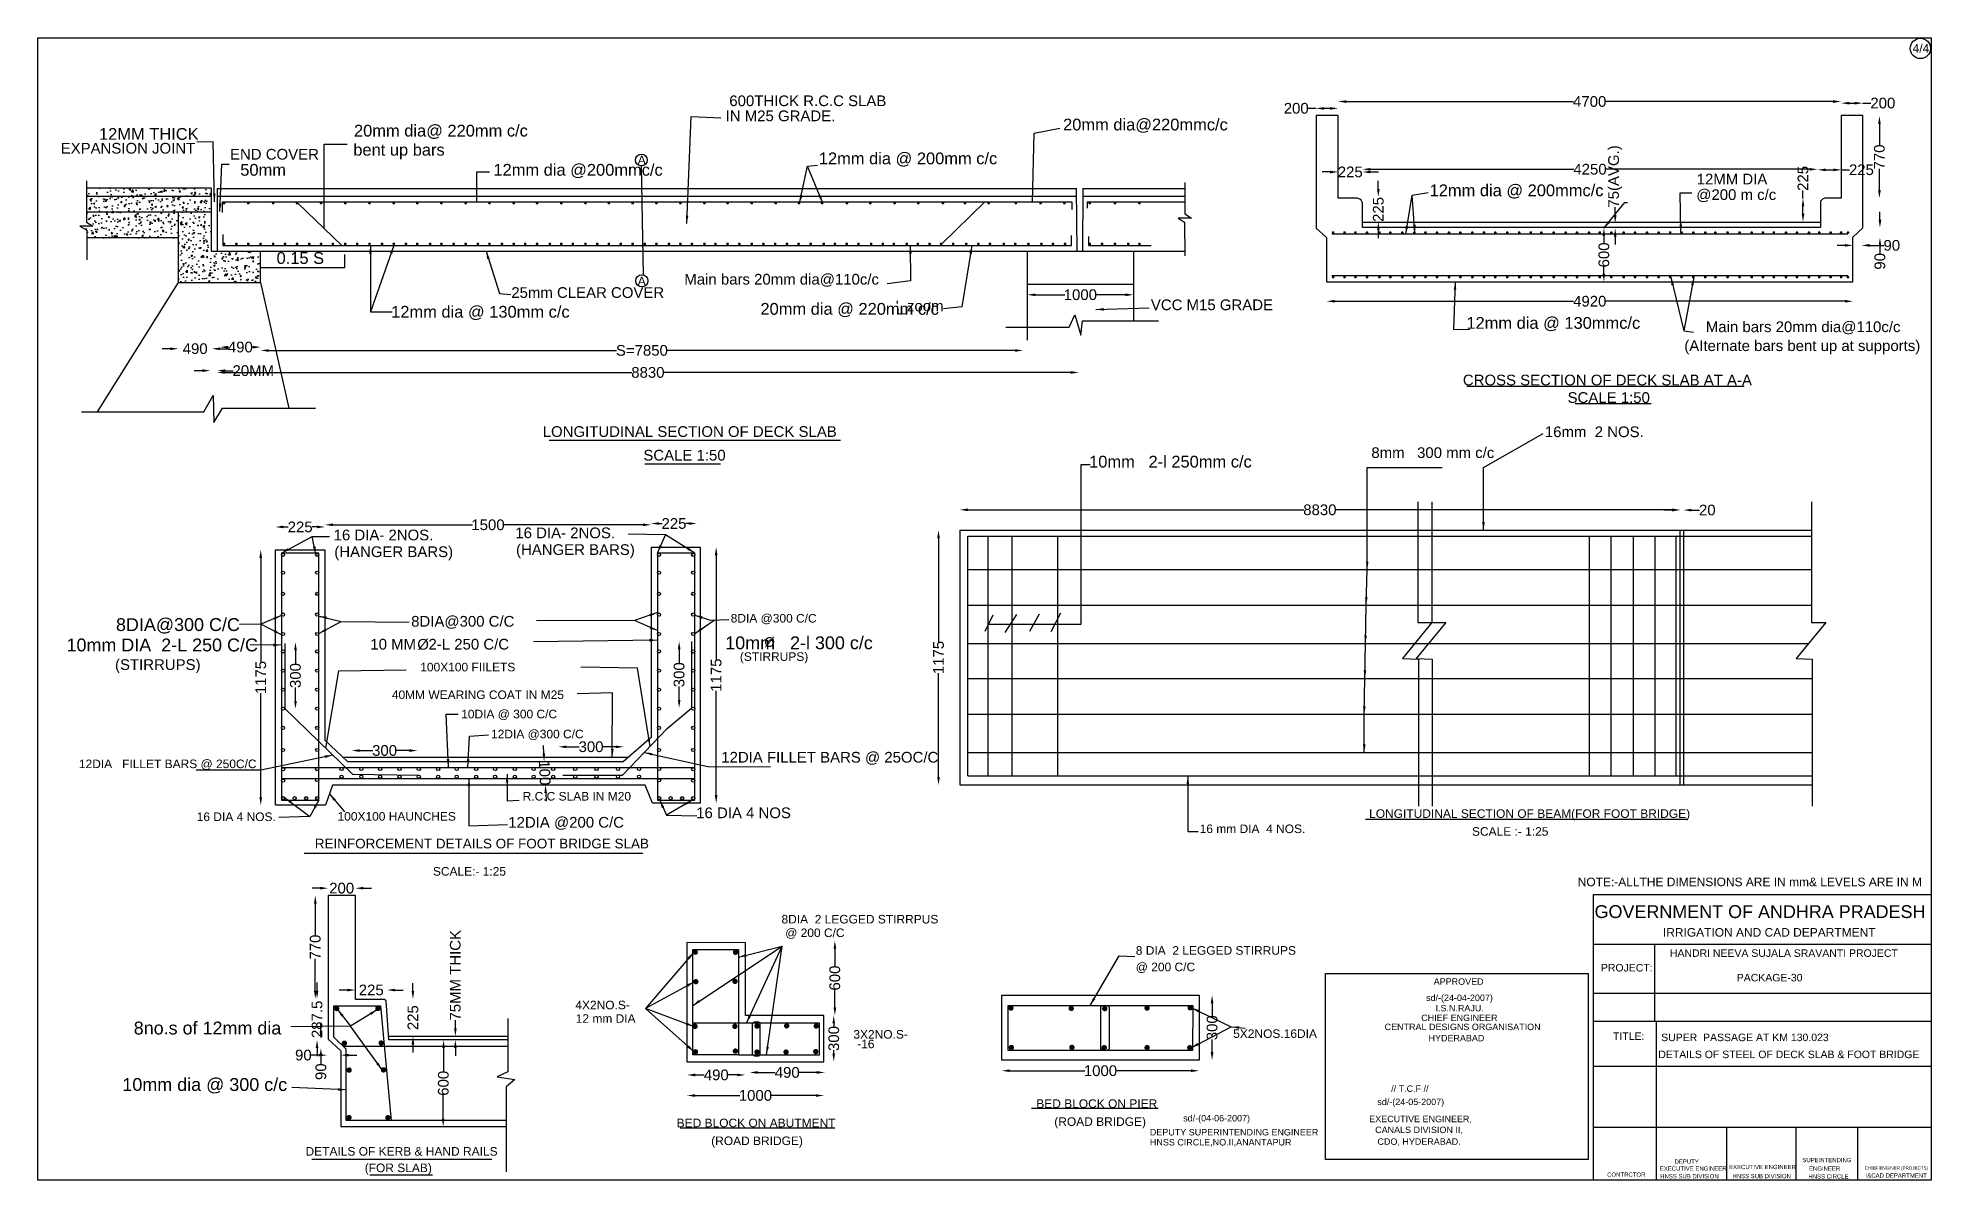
# Model space of a CAD drawing. Header units: millimetres. Extents: x -684 to 17006, y 13326 to 23994.
import ezdxf

# ---------------------------------------------------------------- set-up
doc = ezdxf.new("R2010")
doc.units = ezdxf.units.MM
doc.header["$MEASUREMENT"] = 0
for name, color, linetype in [('DIMENSION', 7, 'Continuous'), ('DRAWING', 7, 'Continuous'), ('TEXT', 7, 'Continuous')]:
    doc.layers.add(name, color=color, linetype=linetype)
doc.styles.get("Standard").update_dxf_attribs({"font": 'arial.ttf'})
doc.dimstyles.get("Standard").update_dxf_attribs({"dimtxt": 100, "dimasz": 75, "dimexe": 0.18, "dimexo": 0.0625, "dimgap": 0.09, "dimtad": 0, "dimdec": 0, "dimzin": 0, "dimdsep": 46, "dimtxsty": 'Standard', "dimcen": 0.09, "dimse1": 1, "dimse2": 1, "dimadec": 0, "dimazin": 0, "dimtfac": 1, "dimtdec": 0, "dimtofl": 0, "dimtmove": 0, "dimatfit": 3, "dimfxl": 1, "dimtolj": 1, "dimtzin": 0, "dimarcsym": 0})

msp = doc.modelspace()

# ---------------------------------------------------------------- texts
at = {"layer": 'TEXT'}
for s, height, p in [('4/4', 80.56, (16833.2, 23857)), ('600THICK R.C.C SLAB', 100, (5776.9, 23356.8)), ('20mm dia@ 220mm c/c', 110, (2270, 23072.9)), ('IN M25 GRADE.', 100, (5742.7, 23216.2)), ('20mm dia@220mmc/c', 110, (8895.5, 23129.9)), ('EXPANSION JOINT', 100, (-470.5, 22913.6)), ('12MM THICK', 110, (-112.4, 23042.1)), ('bent up bars', 110, (2263.5, 22894.4)), ('END COVER', 100, (1111.8, 22857.3)), ('12mm dia @200mmc/c', 110, (3572.8, 22706.9)), ('A', 80, (4921.3, 22813.9)), ('12mm dia @ 200mm c/c', 110, (6613.4, 22813.8)), ('50mm', 110, (1207.5, 22706.9)), ('12MM DIA', 100, (14816, 22625.3)), ('12mm dia @ 200mmc/c', 110, (12320.5, 22515.6)), ('@200 m c/c', 100, (14812.1, 22480.3)), ('0.15 S', 110, (1546.5, 21883.1)), ('A', 80, (4921.3, 21683.7)), ('Main bars 20mm dia@110c/c', 100, (5356.5, 21690.1)), ('25mm CLEAR COVER', 100, (3739.8, 21565.7)), ('12mm dia @ 130mm c/c', 110, (2617.7, 21381.2)), ('20mm dia @ 220mm c/c', 110, (6067.8, 21408.4)), ('VCC M15 GRADE', 100, (9716, 21451.1)), ('12mm dia @ 130mmc/c', 110, (12663.8, 21277)), ('Main bars 20mm dia@110c/c', 100, (14901.4, 21246)), ('(AIternate bars bent up at supports)', 100, (14700.1, 21069.3)), ('CROSS SECTION OF DECK SLAB AT A-A', 100, (12631, 20748.5)), ('SCALE 1:50', 100, (13609.6, 20584.9)), ('LONGITUDINAL SECTION OF DECK SLAB', 100, (4033.5, 20267.4)), ('16mm  2 NOS.', 100, (13397.5, 20265)), ('8mm   300 mm c/c', 100, (11776.2, 20070.3)), ('SCALE 1:50', 100, (4973.8, 20046.6)), ('10mm   2-l 250mm c/c', 110, (9139, 19981.4)), ('16 DIA- 2NOS.', 100, (2079.9, 19301.2)), ('16 DIA- 2NOS.', 100, (3777.9, 19321.1)), ('(HANGER BARS)', 100, (2086, 19144.9)), ('(HANGER BARS)', 100, (3784.1, 19164.8)), ('8DIA@300 C/C', 120, (46.1, 18454.3)), ('8DIA@300 C/C', 100, (2804.2, 18495)), ('8DIA @300 C/C', 80, (5790, 18533.6)), ('10mm   2-l 300 c/c', 120, (5738.9, 18284.2)), ('10mm DIA  2-L 250 C/C', 120, (-416.2, 18264.1)), ('10 MM   2-L 250 C/C', 100, (2422.8, 18281.1)), ('(STIRRUPS)', 80, (5875.4, 18175.4)), ('(STIRRUPS)', 100, (37, 18090.8)), ('100X100 FIILETS', 80, (2889.2, 18077.2)), ('40MM WEARING COAT IN M25', 80, (2623.9, 17818.8)), ('10DIA @ 300 C/C', 80, (3271.7, 17638.9)), ('12DIA @300 C/C', 80, (3550.8, 17452)), ('12DIA   FILLET BARS @ 250C/C', 80, (-300.3, 17173.6)), ('12DIA FILLET BARS @ 25OC/C', 100, (5701.7, 17225.3)), ('R.C.C SLAB IN M20', 80, (3846.4, 16870.8)), ('16 DIA 4 NOS', 100, (5467.6, 16706.2)), ('16 DIA 4 NOS.', 80, (800.3, 16679.3)), ('100X100 HAUNCHES', 80, (2116.2, 16683)), ('12DIA @200 C/C', 100, (3711.7, 16617.5)), ('16 mm DIA  4 NOS.', 80, (10172, 16566.9)), ('LONGITUDINAL SECTION OF BEAM(FOR FOOT BRIDGE)', 80, (11755.4, 16709.1)), ('REINFORCEMENT DETAILS OF FOOT BRIDGE SLAB', 90, (1903.7, 16424)), ('SCALE :- 1:25', 80, (12716.2, 16542.2)), ('SCALE:- 1:25', 80, (3007.3, 16169.5)), ('NOTE:-ALLTHE DIMENSIONS ARE IN mm& LEVELS ARE IN M', 80, (13704.4, 16070.9)), ('8DIA  2 LEGGED STIRRPUS', 80, (6264.4, 15722.7)), (' GOVERNMENT OF ANDHRA PRADESH', 120, (13815, 15773.4)), ('@ 200 C/C', 80, (6299.1, 15595.6)), ('            IRRIGATION AND CAD DEPARTMENT', 80, (14127.9, 15599.6)), ('8 DIA  2 LEGGED STIRRUPS', 80, (9574.9, 15430.8)), ('           HANDRI NEEVA SUJALA SRAVANTI PROJECT', 70, (14266.9, 15410.9)), ('@ 200 C/C', 80, (9574.9, 15276.8)), ('PROJECT:', 70, (13920.9, 15274.3)), ('                                  PACKAGE-30', 70, (14266.9, 15181.7)), ('sd/-(24-04-2007)', 60, (12287.2, 14998.7)), ('APPROVED', 60, (12358.7, 15150)), ('4X2NO.S-', 80, (4338.2, 14921.3)), ('12 mm DIA', 80, (4342.1, 14794.8)), ('CHIEF ENGINEER', 60, (12242, 14811.4)), ('I.S.N.RAJU.', 60, (12375.4, 14901.9)), ('8no.s of 12mm dia', 120, (211.8, 14686.1)), ('3X2NO.S-', 80, (6936.1, 14647.3)), ('5X2NOS.16DIA', 80, (10484.9, 14653.5)), ('CENTRAL DESIGNS ORGANISATION', 60, (11900, 14726.7)), ('TITLE:', 70, (14034, 14635)), ('        SUPER  PASSAGE AT KM 130.023', 70, (14266.9, 14623.7)), ('-16', 80, (6971.8, 14557)), ('HYDERABAD', 60, (12310, 14622.3)), ('       DETAILS OF STEEL OF DECK SLAB & FOOT BRIDGE', 70, (14266.9, 14464.9)), ('10mm dia @ 300 c/c', 120, (105.9, 14158.7)), ('// T.C.F //', 60, (11961.2, 14149.8)), ('BED BLOCK ON PIER', 80, (8645.3, 14000)), ('sd/-(24-05-2007)', 60, (11832.1, 14026.5)), ('BED BLOCK ON ABUTMENT', 80, (5285, 13819.8)), ('(ROAD BRIDGE)', 80, (8813.4, 13832.1)), ('DEPUTY SUPERINTENDING ENGINEER', 60, (9706.4, 13742.8)), ('sd/-(04-06-2007)', 60, (10017.8, 13873.8)), ('EXECUTIVE ENGINEER,', 60, (11756.1, 13866.8)), ('CANALS DIVISION II,', 60, (11811.6, 13764.8)), ('DETAILS OF KERB & HAND RAILS', 80, (1817.2, 13554.1)), ('(ROAD BRIDGE)', 80, (5607.6, 13652.8)), ('HNSS CIRCLE,NO.II,ANANTAPUR', 60, (9706.8, 13649.2)), ('CDO, HYDERABAD.', 60, (11833.2, 13655.2)), ('(FOR SLAB)', 80, (2370.3, 13400.2)), ('EXECUTIVE ENGINEER', 40, (14471.3, 13413.9)), ('DEPUTY', 40, (14609.1, 13478.6)), ('EXECUTIVE ENGINEER', 40, (15118.6, 13428.1)), ('SUPEINTENDING', 40, (15803.1, 13493.2)), ('ENGINEER', 40, (15865.4, 13414)), ('CHIEF ENGINER (PROJECTS)', 30, (16385.9, 13423.3)), ('CONTRCTOR', 40, (13979.7, 13356.9)), ('HNSS SUB DIVISION', 40, (14474.9, 13341.9)), ('HNSS SUB DIVISION', 40, (15149.7, 13343.3)), ('HNSS CIRCLE', 40, (15859.7, 13340.5)), ('I&CAD DEPARTMENT', 40, (16394.6, 13348.5))]:
    msp.add_text(s, height=height, dxfattribs=at).set_placement(p)
for s, insert, char_height, width, attachment_point in [("\\A1;'_zoom ", (7778.6, 21412.3), 100, 104.79, 9), ('Ø', (6104.9, 18396.7), 90, 102.708, 1), ('Ø', (2861.3, 18379.9), 100, 102.708, 1)]:
    msp.add_mtext(s, dxfattribs=dict(at, insert=insert, char_height=char_height, width=width, attachment_point=attachment_point))

# ---------------------------------------------------------------- blocks, each defined once
blk = doc.blocks.new('*D2')
at = {"layer": 'Defpoints', "color": 0, "transparency": 16777216}
for p in [(628, 21076), (943, 21091), (943, 21076)]:
    blk.add_point(p, dxfattribs=at)
at = {"layer": 'DIMENSION', "color": 0, "lineweight": -2, "transparency": 16777216}
for p, q in [((553, 21091), (478, 21091)), ((1018, 21091), (1093, 21091))]:
    blk.add_line(p, q, dxfattribs=at)
at = {"layer": 'DIMENSION', "color": 0, "transparency": 16777216}
for points in [[(553, 21103), (553, 21078), (628, 21091)], [(1018, 21103), (1018, 21078), (943, 21091)]]:
    blk.add_solid(points, dxfattribs=at)
at = {"layer": 'DIMENSION', "color": 0, "transparency": 16777216, "insert": (786, 21091), "char_height": 100, "attachment_point": 5}
blk.add_mtext('\\A1;490', dxfattribs=at)
blk = doc.blocks.new('*D3')
at = {"layer": 'Defpoints', "color": 0, "transparency": 16777216}
for p in [(1018, 21078), (1398, 21106), (1398, 21078)]:
    blk.add_point(p, dxfattribs=at)
at = {"layer": 'DIMENSION', "color": 0, "lineweight": -2, "transparency": 16777216}
for p, q in [((1093, 21106), (1096, 21106)), ((1323, 21106), (1321, 21106))]:
    blk.add_line(p, q, dxfattribs=at)
at = {"layer": 'DIMENSION', "color": 0, "transparency": 16777216}
for points in [[(1093, 21118), (1093, 21093), (1018, 21106)], [(1323, 21118), (1323, 21093), (1398, 21106)]]:
    blk.add_solid(points, dxfattribs=at)
at = {"layer": 'DIMENSION', "color": 0, "transparency": 16777216, "insert": (1208, 21106), "char_height": 100, "attachment_point": 5}
blk.add_mtext('\\A1;490', dxfattribs=at)
blk = doc.blocks.new('*D4')
at = {"layer": 'Defpoints', "color": 0, "transparency": 16777216}
for p in [(992, 20886), (928, 20864), (992, 20864)]:
    blk.add_point(p, dxfattribs=at)
at = {"layer": 'DIMENSION', "color": 0, "lineweight": -2, "transparency": 16777216}
for p, q in [((853, 20886), (778, 20886)), ((1067, 20886), (1142, 20886))]:
    blk.add_line(p, q, dxfattribs=at)
at = {"layer": 'DIMENSION', "color": 0, "transparency": 16777216}
for points in [[(853, 20899), (853, 20874), (928, 20886)], [(1067, 20899), (1067, 20874), (992, 20886)]]:
    blk.add_solid(points, dxfattribs=at)
at = {"layer": 'DIMENSION', "color": 0, "transparency": 16777216, "insert": (1329, 20886), "char_height": 100, "attachment_point": 5}
blk.add_mtext('\\A1;20MM', dxfattribs=at)
blk = doc.blocks.new('*D5')
at = {"layer": 'Defpoints', "color": 0, "transparency": 16777216}
for p in [(1398, 21106), (8521, 21106), (8521, 21075)]:
    blk.add_point(p, dxfattribs=at)
at = {"layer": 'DIMENSION', "color": 0, "lineweight": -2, "transparency": 16777216}
for p, q in [((1473, 21075), (4723, 21075)), ((8446, 21075), (5196, 21075))]:
    blk.add_line(p, q, dxfattribs=at)
at = {"layer": 'DIMENSION', "color": 0, "transparency": 16777216}
for points in [[(1473, 21087), (1473, 21062), (1398, 21075)], [(8446, 21087), (8446, 21062), (8521, 21075)]]:
    blk.add_solid(points, dxfattribs=at)
at = {"layer": 'DIMENSION', "color": 0, "transparency": 16777216, "insert": (4960, 21075), "char_height": 100, "attachment_point": 5}
blk.add_mtext('\\A1;S=7850', dxfattribs=at)
blk = doc.blocks.new('*D6')
at = {"layer": 'Defpoints', "color": 0, "transparency": 16777216}
for p in [(991, 20829), (9042, 20869), (9042, 20829)]:
    blk.add_point(p, dxfattribs=at)
at = {"layer": 'DIMENSION', "color": 0, "lineweight": -2, "transparency": 16777216}
for p, q in [((1066, 20869), (4867, 20869)), ((8967, 20869), (5166, 20869))]:
    blk.add_line(p, q, dxfattribs=at)
at = {"layer": 'DIMENSION', "color": 0, "transparency": 16777216}
for points in [[(1066, 20882), (1066, 20857), (991, 20869)], [(8967, 20882), (8967, 20857), (9042, 20869)]]:
    blk.add_solid(points, dxfattribs=at)
at = {"layer": 'DIMENSION', "color": 0, "transparency": 16777216, "insert": (5016, 20869), "char_height": 100, "attachment_point": 5}
blk.add_mtext('\\A1;8830', dxfattribs=at)
blk = doc.blocks.new('*D7')
at = {"layer": 'Defpoints', "color": 0, "transparency": 16777216}
for p in [(8562, 21695), (9553, 21695), (9553, 21595)]:
    blk.add_point(p, dxfattribs=at)
at = {"layer": 'DIMENSION', "color": 0, "lineweight": -2, "transparency": 16777216}
for p, q in [((8637, 21595), (8913, 21595)), ((9478, 21595), (9202, 21595))]:
    blk.add_line(p, q, dxfattribs=at)
at = {"layer": 'DIMENSION', "color": 0, "transparency": 16777216}
for points in [[(8637, 21607), (8637, 21582), (8562, 21595)], [(9478, 21607), (9478, 21582), (9553, 21595)]]:
    blk.add_solid(points, dxfattribs=at)
at = {"layer": 'DIMENSION', "color": 0, "transparency": 16777216, "insert": (9057, 21595), "char_height": 100, "attachment_point": 5}
blk.add_mtext('\\A1;1000', dxfattribs=at)
blk = doc.blocks.new('*D8')
at = {"layer": 'Defpoints', "color": 0, "transparency": 16777216}
for p in [(11260, 23336), (11260, 23269), (11466, 23269)]:
    blk.add_point(p, dxfattribs=at)
at = {"layer": 'DIMENSION', "color": 0, "lineweight": -2, "transparency": 16777216}
for p, q in [((11260, 23336), (11185, 23336)), ((11391, 23336), (11335, 23336))]:
    blk.add_line(p, q, dxfattribs=at)
at = {"layer": 'DIMENSION', "color": 0, "transparency": 16777216}
for points in [[(11335, 23348), (11335, 23323), (11260, 23336)], [(11391, 23348), (11391, 23323), (11466, 23336)]]:
    blk.add_solid(points, dxfattribs=at)
at = {"layer": 'DIMENSION', "color": 0, "transparency": 16777216, "insert": (11074, 23336), "char_height": 100, "attachment_point": 5}
blk.add_mtext('\\A1;200', dxfattribs=at)
blk = doc.blocks.new('*D9')
at = {"layer": 'Defpoints', "color": 0, "transparency": 16777216}
for p in [(11466, 22742), (11466, 22732), (11693, 22732)]:
    blk.add_point(p, dxfattribs=at)
at = {"layer": 'DIMENSION', "color": 0, "lineweight": -2, "transparency": 16777216}
for p, q in [((11391, 22742), (11316, 22742)), ((11768, 22742), (11843, 22742))]:
    blk.add_line(p, q, dxfattribs=at)
at = {"layer": 'DIMENSION', "color": 0, "transparency": 16777216}
for points in [[(11391, 22754), (11391, 22729), (11466, 22742)], [(11768, 22754), (11768, 22729), (11693, 22742)]]:
    blk.add_solid(points, dxfattribs=at)
at = {"layer": 'DIMENSION', "color": 0, "transparency": 16777216, "insert": (11579, 22742), "char_height": 100, "attachment_point": 5}
blk.add_mtext('\\A1;225', dxfattribs=at)
blk = doc.blocks.new('*D10')
at = {"layer": 'Defpoints', "color": 0, "transparency": 16777216}
for p in [(11822, 22509), (11841, 22509), (11822, 22274)]:
    blk.add_point(p, dxfattribs=at)
at = {"layer": 'DIMENSION', "color": 0, "lineweight": -2, "transparency": 16777216}
for p, q in [((11841, 22584), (11841, 22659)), ((11841, 22199), (11841, 22124))]:
    blk.add_line(p, q, dxfattribs=at)
at = {"layer": 'DIMENSION', "color": 0, "transparency": 16777216}
for points in [[(11829, 22584), (11854, 22584), (11841, 22509)], [(11829, 22199), (11854, 22199), (11841, 22274)]]:
    blk.add_solid(points, dxfattribs=at)
at = {"layer": 'DIMENSION', "color": 0, "transparency": 16777216, "insert": (11841, 22392), "char_height": 100, "attachment_point": 5, "rotation": 90}
blk.add_mtext('\\A1;225', dxfattribs=at)
blk = doc.blocks.new('*D11')
at = {"layer": 'Defpoints', "color": 0, "transparency": 16777216}
for p in [(11693, 22742), (15945, 22767), (15945, 22742)]:
    blk.add_point(p, dxfattribs=at)
at = {"layer": 'DIMENSION', "color": 0, "lineweight": -2, "transparency": 16777216}
for p, q in [((11768, 22767), (13668, 22767)), ((15870, 22767), (13970, 22767))]:
    blk.add_line(p, q, dxfattribs=at)
at = {"layer": 'DIMENSION', "color": 0, "transparency": 16777216}
for points in [[(11768, 22779), (11768, 22754), (11693, 22767)], [(15870, 22779), (15870, 22754), (15945, 22767)]]:
    blk.add_solid(points, dxfattribs=at)
at = {"layer": 'DIMENSION', "color": 0, "transparency": 16777216, "insert": (13819, 22767), "char_height": 100, "attachment_point": 5}
blk.add_mtext('\\A1;4250', dxfattribs=at)
blk = doc.blocks.new('*D12')
at = {"layer": 'Defpoints', "color": 0, "transparency": 16777216}
for p in [(15945, 22767), (16169, 22767), (16169, 22762)]:
    blk.add_point(p, dxfattribs=at)
at = {"layer": 'DIMENSION', "color": 0, "lineweight": -2, "transparency": 16777216}
for p, q in [((16020, 22762), (16094, 22762)), ((16169, 22762), (16244, 22762))]:
    blk.add_line(p, q, dxfattribs=at)
at = {"layer": 'DIMENSION', "color": 0, "transparency": 16777216}
for points in [[(16020, 22774), (16020, 22749), (15945, 22762)], [(16094, 22774), (16094, 22749), (16169, 22762)]]:
    blk.add_solid(points, dxfattribs=at)
at = {"layer": 'DIMENSION', "color": 0, "transparency": 16777216, "insert": (16355, 22762), "char_height": 100, "attachment_point": 5}
blk.add_mtext('\\A1;225', dxfattribs=at)
blk = doc.blocks.new('*D13')
at = {"layer": 'Defpoints', "color": 0, "transparency": 16777216}
for p in [(15809, 22495), (15809, 22495), (15809, 22277)]:
    blk.add_point(p, dxfattribs=at)
at = {"layer": 'DIMENSION', "color": 0, "lineweight": -2, "transparency": 16777216}
for p, q in [((15809, 22495), (15809, 22570)), ((15809, 22352), (15809, 22420))]:
    blk.add_line(p, q, dxfattribs=at)
at = {"layer": 'DIMENSION', "color": 0, "transparency": 16777216}
for points in [[(15797, 22420), (15822, 22420), (15809, 22495)], [(15797, 22352), (15822, 22352), (15809, 22277)]]:
    blk.add_solid(points, dxfattribs=at)
at = {"layer": 'DIMENSION', "color": 0, "transparency": 16777216, "insert": (15809, 22682), "char_height": 100, "attachment_point": 5, "rotation": 90}
blk.add_mtext('\\A1;225', dxfattribs=at)
blk = doc.blocks.new('*D14')
at = {"layer": 'Defpoints', "color": 0, "transparency": 16777216}
for p in [(16277, 22059), (16356, 22059), (16356, 22056)]:
    blk.add_point(p, dxfattribs=at)
at = {"layer": 'DIMENSION', "color": 0, "lineweight": -2, "transparency": 16777216}
for p, q in [((16202, 22056), (16127, 22056)), ((16431, 22056), (16567, 22056))]:
    blk.add_line(p, q, dxfattribs=at)
at = {"layer": 'DIMENSION', "color": 0, "transparency": 16777216}
for points in [[(16202, 22069), (16202, 22044), (16277, 22056)], [(16431, 22069), (16431, 22044), (16356, 22056)]]:
    blk.add_solid(points, dxfattribs=at)
at = {"layer": 'DIMENSION', "color": 0, "transparency": 16777216, "insert": (16639, 22056), "char_height": 100, "attachment_point": 5}
blk.add_mtext('\\A1;90', dxfattribs=at)
blk = doc.blocks.new('*D15')
at = {"layer": 'Defpoints', "color": 0, "transparency": 16777216}
for p in [(16368, 22221), (16368, 22128), (16528, 22128)]:
    blk.add_point(p, dxfattribs=at)
at = {"layer": 'DIMENSION', "color": 0, "lineweight": -2, "transparency": 16777216}
for p, q in [((16528, 22296), (16528, 22371)), ((16528, 22053), (16528, 21978))]:
    blk.add_line(p, q, dxfattribs=at)
at = {"layer": 'DIMENSION', "color": 0, "transparency": 16777216}
for points in [[(16516, 22296), (16541, 22296), (16528, 22221)], [(16516, 22053), (16541, 22053), (16528, 22128)]]:
    blk.add_solid(points, dxfattribs=at)
at = {"layer": 'DIMENSION', "color": 0, "transparency": 16777216, "insert": (16528, 21907), "char_height": 100, "attachment_point": 5, "rotation": 90}
blk.add_mtext('\\A1;90', dxfattribs=at)
blk = doc.blocks.new('*D16')
at = {"layer": 'Defpoints', "color": 0, "transparency": 16777216}
for p in [(16523, 23265), (16526, 23265), (16526, 22498)]:
    blk.add_point(p, dxfattribs=at)
at = {"layer": 'DIMENSION', "color": 0, "lineweight": -2, "transparency": 16777216}
for p, q in [((16523, 23190), (16523, 22992)), ((16523, 22573), (16523, 22772))]:
    blk.add_line(p, q, dxfattribs=at)
at = {"layer": 'DIMENSION', "color": 0, "transparency": 16777216}
for points in [[(16511, 23190), (16536, 23190), (16523, 23265)], [(16511, 22573), (16536, 22573), (16523, 22498)]]:
    blk.add_solid(points, dxfattribs=at)
at = {"layer": 'DIMENSION', "color": 0, "transparency": 16777216, "insert": (16523, 22882), "char_height": 100, "attachment_point": 5, "rotation": 90}
blk.add_mtext('\\A1;770', dxfattribs=at)
blk = doc.blocks.new('*D17')
at = {"layer": 'Defpoints', "color": 0, "transparency": 16777216}
for p in [(16166, 23400), (11466, 23269), (16166, 23269)]:
    blk.add_point(p, dxfattribs=at)
at = {"layer": 'DIMENSION', "color": 0, "lineweight": -2, "transparency": 16777216}
for p, q in [((11541, 23400), (13665, 23400)), ((16091, 23400), (13967, 23400))]:
    blk.add_line(p, q, dxfattribs=at)
at = {"layer": 'DIMENSION', "color": 0, "transparency": 16777216}
for points in [[(11541, 23412), (11541, 23387), (11466, 23400)], [(16091, 23412), (16091, 23387), (16166, 23400)]]:
    blk.add_solid(points, dxfattribs=at)
at = {"layer": 'DIMENSION', "color": 0, "transparency": 16777216, "insert": (13816, 23400), "char_height": 100, "attachment_point": 5, "rotation": 359.9953}
blk.add_mtext('\\A1;4700', dxfattribs=at)
blk = doc.blocks.new('*D18')
at = {"layer": 'Defpoints', "color": 0, "transparency": 16777216}
for p in [(16368, 23385), (16166, 23269), (16368, 23269)]:
    blk.add_point(p, dxfattribs=at)
at = {"layer": 'DIMENSION', "color": 0, "lineweight": -2, "transparency": 16777216}
for p, q in [((16241, 23385), (16293, 23385)), ((16368, 23385), (16443, 23385))]:
    blk.add_line(p, q, dxfattribs=at)
at = {"layer": 'DIMENSION', "color": 0, "transparency": 16777216}
for points in [[(16241, 23397), (16241, 23372), (16166, 23385)], [(16293, 23397), (16293, 23372), (16368, 23385)]]:
    blk.add_solid(points, dxfattribs=at)
at = {"layer": 'DIMENSION', "color": 0, "transparency": 16777216, "insert": (16555, 23385), "char_height": 100, "attachment_point": 5}
blk.add_mtext('\\A1;200', dxfattribs=at)
blk = doc.blocks.new('*D19')
at = {"layer": 'Defpoints', "color": 0, "transparency": 16777216}
for p in [(13937, 22218), (13949, 22218), (13937, 21717)]:
    blk.add_point(p, dxfattribs=at)
at = {"layer": 'DIMENSION', "color": 0, "lineweight": -2, "transparency": 16777216}
for p, q in [((13949, 22143), (13949, 22078)), ((13949, 21792), (13949, 21857))]:
    blk.add_line(p, q, dxfattribs=at)
at = {"layer": 'DIMENSION', "color": 0, "transparency": 16777216}
for points in [[(13936, 22143), (13961, 22143), (13949, 22218)], [(13936, 21792), (13961, 21792), (13949, 21717)]]:
    blk.add_solid(points, dxfattribs=at)
at = {"layer": 'DIMENSION', "color": 0, "transparency": 16777216, "insert": (13949, 21967), "char_height": 100, "attachment_point": 5, "rotation": 90}
blk.add_mtext('\\A1;600', dxfattribs=at)
blk = doc.blocks.new('*D20')
at = {"layer": 'Defpoints', "color": 0, "transparency": 16777216}
for p in [(13941, 22264), (13941, 22214), (14054, 22264)]:
    blk.add_point(p, dxfattribs=at)
at = {"layer": 'DIMENSION', "color": 0, "lineweight": -2, "transparency": 16777216}
for p, q in [((14054, 22339), (14054, 22414)), ((14054, 22139), (14054, 22064))]:
    blk.add_line(p, q, dxfattribs=at)
at = {"layer": 'DIMENSION', "color": 0, "transparency": 16777216}
for points in [[(14042, 22339), (14067, 22339), (14054, 22264)], [(14042, 22139), (14067, 22139), (14054, 22214)]]:
    blk.add_solid(points, dxfattribs=at)
at = {"layer": 'DIMENSION', "color": 0, "transparency": 16777216, "insert": (14054, 22700), "char_height": 100, "attachment_point": 5, "rotation": 90}
blk.add_mtext('\\A1;75(AVG.)', dxfattribs=at)
blk = doc.blocks.new('*D21')
at = {"layer": 'Defpoints', "color": 0, "transparency": 16777216}
for p in [(11357, 21717), (16276, 21717), (16276, 21534)]:
    blk.add_point(p, dxfattribs=at)
at = {"layer": 'DIMENSION', "color": 0, "lineweight": -2, "transparency": 16777216}
for p, q in [((11432, 21534), (13665, 21534)), ((16201, 21534), (13968, 21534))]:
    blk.add_line(p, q, dxfattribs=at)
at = {"layer": 'DIMENSION', "color": 0, "transparency": 16777216}
for points in [[(11432, 21547), (11432, 21522), (11357, 21534)], [(16201, 21547), (16201, 21522), (16276, 21534)]]:
    blk.add_solid(points, dxfattribs=at)
at = {"layer": 'DIMENSION', "color": 0, "transparency": 16777216, "insert": (13817, 21534), "char_height": 100, "attachment_point": 5}
blk.add_mtext('\\A1;4920', dxfattribs=at)
blk = doc.blocks.new('*D22')
at = {"layer": 'Defpoints', "color": 0, "transparency": 16777216}
for p in [(1999, 19426), (1536, 19212), (1999, 19212)]:
    blk.add_point(p, dxfattribs=at)
at = {"layer": 'DIMENSION', "color": 0, "lineweight": -2, "transparency": 16777216}
for p, q in [((1611, 19426), (1656, 19426)), ((1924, 19426), (1879, 19426))]:
    blk.add_line(p, q, dxfattribs=at)
at = {"layer": 'DIMENSION', "color": 0, "transparency": 16777216}
for points in [[(1611, 19439), (1611, 19414), (1536, 19426)], [(1924, 19439), (1924, 19414), (1999, 19426)]]:
    blk.add_solid(points, dxfattribs=at)
at = {"layer": 'DIMENSION', "color": 0, "transparency": 16777216, "insert": (1767, 19426), "char_height": 100, "attachment_point": 5}
blk.add_mtext('\\A1;225', dxfattribs=at)
blk = doc.blocks.new('*D23')
at = {"layer": 'Defpoints', "color": 0, "transparency": 16777216}
for p in [(1999, 19426), (5046, 19446), (5046, 19426)]:
    blk.add_point(p, dxfattribs=at)
at = {"layer": 'DIMENSION', "color": 0, "lineweight": -2, "transparency": 16777216}
for p, q in [((2074, 19446), (3378, 19446)), ((4971, 19446), (3667, 19446))]:
    blk.add_line(p, q, dxfattribs=at)
at = {"layer": 'DIMENSION', "color": 0, "transparency": 16777216}
for points in [[(2074, 19459), (2074, 19434), (1999, 19446)], [(4971, 19459), (4971, 19434), (5046, 19446)]]:
    blk.add_solid(points, dxfattribs=at)
at = {"layer": 'DIMENSION', "color": 0, "transparency": 16777216, "insert": (3522, 19446), "char_height": 100, "attachment_point": 5}
blk.add_mtext('\\A1;1500', dxfattribs=at)
blk = doc.blocks.new('*D24')
at = {"layer": 'Defpoints', "color": 0, "transparency": 16777216}
for p in [(5046, 19446), (5473, 19458), (5473, 19446)]:
    blk.add_point(p, dxfattribs=at)
at = {"layer": 'DIMENSION', "color": 0, "lineweight": -2, "transparency": 16777216}
for p, q in [((5121, 19458), (5148, 19458)), ((5398, 19458), (5371, 19458))]:
    blk.add_line(p, q, dxfattribs=at)
at = {"layer": 'DIMENSION', "color": 0, "transparency": 16777216}
for points in [[(5121, 19471), (5121, 19446), (5046, 19458)], [(5398, 19471), (5398, 19446), (5473, 19458)]]:
    blk.add_solid(points, dxfattribs=at)
at = {"layer": 'DIMENSION', "color": 0, "transparency": 16777216, "insert": (5260, 19458), "char_height": 100, "attachment_point": 5}
blk.add_mtext('\\A1;225', dxfattribs=at)
blk = doc.blocks.new('*D25')
at = {"layer": 'Defpoints', "color": 0, "transparency": 16777216}
for p in [(1399, 19212), (1536, 19212), (1536, 16827)]:
    blk.add_point(p, dxfattribs=at)
at = {"layer": 'DIMENSION', "color": 0, "lineweight": -2, "transparency": 16777216}
for p, q in [((1399, 19137), (1399, 18165)), ((1399, 16902), (1399, 17875))]:
    blk.add_line(p, q, dxfattribs=at)
at = {"layer": 'DIMENSION', "color": 0, "transparency": 16777216}
for points in [[(1386, 19137), (1411, 19137), (1399, 19212)], [(1386, 16902), (1411, 16902), (1399, 16827)]]:
    blk.add_solid(points, dxfattribs=at)
at = {"layer": 'DIMENSION', "color": 0, "transparency": 16777216, "insert": (1399, 18020), "char_height": 100, "attachment_point": 5, "rotation": 90}
blk.add_mtext('\\A1;1175', dxfattribs=at)
blk = doc.blocks.new('*D26')
at = {"layer": 'Defpoints', "color": 0, "transparency": 16777216}
for p in [(1708, 18350), (1723, 18350), (1708, 17727)]:
    blk.add_point(p, dxfattribs=at)
at = {"layer": 'DIMENSION', "color": 0, "lineweight": -2, "transparency": 16777216}
for p, q in [((1723, 18275), (1723, 18149)), ((1723, 17802), (1723, 17928))]:
    blk.add_line(p, q, dxfattribs=at)
at = {"layer": 'DIMENSION', "color": 0, "transparency": 16777216}
for points in [[(1711, 18275), (1736, 18275), (1723, 18350)], [(1711, 17802), (1736, 17802), (1723, 17727)]]:
    blk.add_solid(points, dxfattribs=at)
at = {"layer": 'DIMENSION', "color": 0, "transparency": 16777216, "insert": (1723, 18038), "char_height": 100, "attachment_point": 5, "rotation": 90}
blk.add_mtext('\\A1;300', dxfattribs=at)
blk = doc.blocks.new('*D27')
at = {"layer": 'Defpoints', "color": 0, "transparency": 16777216}
for p in [(2863, 17338), (2249, 17322), (2863, 17322)]:
    blk.add_point(p, dxfattribs=at)
at = {"layer": 'DIMENSION', "color": 0, "lineweight": -2, "transparency": 16777216}
for p, q in [((2324, 17338), (2446, 17338)), ((2788, 17338), (2666, 17338))]:
    blk.add_line(p, q, dxfattribs=at)
at = {"layer": 'DIMENSION', "color": 0, "transparency": 16777216}
for points in [[(2324, 17350), (2324, 17325), (2249, 17338)], [(2788, 17350), (2788, 17325), (2863, 17338)]]:
    blk.add_solid(points, dxfattribs=at)
at = {"layer": 'DIMENSION', "color": 0, "transparency": 16777216, "insert": (2556, 17338), "char_height": 100, "attachment_point": 5}
blk.add_mtext('\\A1;300', dxfattribs=at)
blk = doc.blocks.new('*D28')
at = {"layer": 'Defpoints', "color": 0, "transparency": 16777216}
for p in [(4180, 17354), (4790, 17373), (4790, 17354)]:
    blk.add_point(p, dxfattribs=at)
at = {"layer": 'DIMENSION', "color": 0, "lineweight": -2, "transparency": 16777216}
for p, q in [((4255, 17373), (4375, 17373)), ((4715, 17373), (4595, 17373))]:
    blk.add_line(p, q, dxfattribs=at)
at = {"layer": 'DIMENSION', "color": 0, "transparency": 16777216}
for points in [[(4255, 17385), (4255, 17360), (4180, 17373)], [(4715, 17385), (4715, 17360), (4790, 17373)]]:
    blk.add_solid(points, dxfattribs=at)
at = {"layer": 'DIMENSION', "color": 0, "transparency": 16777216, "insert": (4485, 17373), "char_height": 100, "attachment_point": 5}
blk.add_mtext('\\A1;300', dxfattribs=at)
blk = doc.blocks.new('*D29')
at = {"layer": 'Defpoints', "color": 0, "transparency": 16777216}
for p in [(4038, 17235), (4047, 17235), (4048, 17016)]:
    blk.add_point(p, dxfattribs=at)
at = {"layer": 'DIMENSION', "color": 0, "lineweight": -2, "transparency": 16777216}
for p, q in [((4044, 17310), (4040, 17385)), ((4061, 16941), (4065, 16866))]:
    blk.add_line(p, q, dxfattribs=at)
at = {"layer": 'DIMENSION', "color": 0, "transparency": 16777216}
for points in [[(4056, 17311), (4031, 17309), (4047, 17235)], [(4074, 16942), (4049, 16941), (4058, 17016)]]:
    blk.add_solid(points, dxfattribs=at)
at = {"layer": 'DIMENSION', "color": 0, "transparency": 16777216, "insert": (4052, 17130), "char_height": 100, "attachment_point": 5, "rotation": 272.7628}
blk.add_mtext('\\A1;100', dxfattribs=at)
blk = doc.blocks.new('*D30')
at = {"layer": 'Defpoints', "color": 0, "transparency": 16777216}
for p in [(5427, 18357), (5308, 17736), (5427, 17736)]:
    blk.add_point(p, dxfattribs=at)
at = {"layer": 'DIMENSION', "color": 0, "lineweight": -2, "transparency": 16777216}
for p, q in [((5308, 18282), (5308, 18157)), ((5308, 17811), (5308, 17936))]:
    blk.add_line(p, q, dxfattribs=at)
at = {"layer": 'DIMENSION', "color": 0, "transparency": 16777216}
for points in [[(5296, 18282), (5321, 18282), (5308, 18357)], [(5296, 17811), (5321, 17811), (5308, 17736)]]:
    blk.add_solid(points, dxfattribs=at)
at = {"layer": 'DIMENSION', "color": 0, "transparency": 16777216, "insert": (5308, 18046), "char_height": 100, "attachment_point": 5, "rotation": 90}
blk.add_mtext('\\A1;300', dxfattribs=at)
blk = doc.blocks.new('*D31')
at = {"layer": 'Defpoints', "color": 0, "transparency": 16777216}
for p in [(5504, 19237), (5504, 16847), (5654, 16847)]:
    blk.add_point(p, dxfattribs=at)
at = {"layer": 'DIMENSION', "color": 0, "lineweight": -2, "transparency": 16777216}
for p, q in [((5654, 19162), (5654, 18187)), ((5654, 16922), (5654, 17897))]:
    blk.add_line(p, q, dxfattribs=at)
at = {"layer": 'DIMENSION', "color": 0, "transparency": 16777216}
for points in [[(5641, 19162), (5666, 19162), (5654, 19237)], [(5641, 16922), (5666, 16922), (5654, 16847)]]:
    blk.add_solid(points, dxfattribs=at)
at = {"layer": 'DIMENSION', "color": 0, "transparency": 16777216, "insert": (5654, 18042), "char_height": 100, "attachment_point": 5, "rotation": 90}
blk.add_mtext('\\A1;1175', dxfattribs=at)
blk = doc.blocks.new('*D32')
at = {"layer": 'Defpoints', "color": 0, "transparency": 16777216}
for p in [(7931, 19396), (7732, 17017), (7931, 17017)]:
    blk.add_point(p, dxfattribs=at)
at = {"layer": 'DIMENSION', "color": 0, "lineweight": -2, "transparency": 16777216}
for p, q in [((7732, 19321), (7732, 18352)), ((7732, 17092), (7732, 18062))]:
    blk.add_line(p, q, dxfattribs=at)
at = {"layer": 'DIMENSION', "color": 0, "transparency": 16777216}
for points in [[(7719, 19321), (7744, 19321), (7732, 19396)], [(7719, 17092), (7744, 17092), (7732, 17017)]]:
    blk.add_solid(points, dxfattribs=at)
at = {"layer": 'DIMENSION', "color": 0, "transparency": 16777216, "insert": (7732, 18207), "char_height": 100, "attachment_point": 5, "rotation": 90}
blk.add_mtext('\\A1;1175', dxfattribs=at)
blk = doc.blocks.new('*D33')
at = {"layer": 'Defpoints', "color": 0, "transparency": 16777216}
for p in [(14659, 19586), (7931, 19396), (14659, 19396)]:
    blk.add_point(p, dxfattribs=at)
at = {"layer": 'DIMENSION', "color": 0, "lineweight": -2, "transparency": 16777216}
for p, q in [((8006, 19586), (11146, 19586)), ((14584, 19586), (11444, 19586))]:
    blk.add_line(p, q, dxfattribs=at)
at = {"layer": 'DIMENSION', "color": 0, "transparency": 16777216}
for points in [[(8006, 19599), (8006, 19574), (7931, 19586)], [(14584, 19599), (14584, 19574), (14659, 19586)]]:
    blk.add_solid(points, dxfattribs=at)
at = {"layer": 'DIMENSION', "color": 0, "transparency": 16777216, "insert": (11295, 19586), "char_height": 100, "attachment_point": 5}
blk.add_mtext('\\A1;8830', dxfattribs=at)
blk = doc.blocks.new('*D34')
at = {"layer": 'Defpoints', "color": 0, "transparency": 16777216}
for p in [(14692, 19584), (14659, 19396), (14692, 19396)]:
    blk.add_point(p, dxfattribs=at)
at = {"layer": 'DIMENSION', "color": 0, "lineweight": -2, "transparency": 16777216}
for p, q in [((14584, 19584), (14509, 19584)), ((14767, 19584), (14842, 19584))]:
    blk.add_line(p, q, dxfattribs=at)
at = {"layer": 'DIMENSION', "color": 0, "transparency": 16777216}
for points in [[(14584, 19596), (14584, 19571), (14659, 19584)], [(14767, 19596), (14767, 19571), (14692, 19584)]]:
    blk.add_solid(points, dxfattribs=at)
at = {"layer": 'DIMENSION', "color": 0, "transparency": 16777216, "insert": (14915, 19584), "char_height": 100, "attachment_point": 5}
blk.add_mtext('\\A1;20', dxfattribs=at)
blk = doc.blocks.new('*D35')
at = {"layer": 'Defpoints', "color": 0, "transparency": 16777216}
for p in [(8323, 14446), (10167, 14446), (10167, 14347)]:
    blk.add_point(p, dxfattribs=at)
at = {"layer": 'DIMENSION', "color": 0, "lineweight": -2, "transparency": 16777216}
for p, q in [((8398, 14347), (9100, 14347)), ((10092, 14347), (9389, 14347))]:
    blk.add_line(p, q, dxfattribs=at)
at = {"layer": 'DIMENSION', "color": 0, "transparency": 16777216}
for points in [[(8398, 14360), (8398, 14335), (8323, 14347)], [(10092, 14360), (10092, 14335), (10167, 14347)]]:
    blk.add_solid(points, dxfattribs=at)
at = {"layer": 'DIMENSION', "color": 0, "transparency": 16777216, "insert": (9245, 14347), "char_height": 100, "attachment_point": 5}
blk.add_mtext('\\A1;1000', dxfattribs=at)
blk = doc.blocks.new('*D36')
at = {"layer": 'Defpoints', "color": 0, "transparency": 16777216}
for p in [(10167, 15052), (10167, 14446), (10288, 14446)]:
    blk.add_point(p, dxfattribs=at)
at = {"layer": 'DIMENSION', "color": 0, "lineweight": -2, "transparency": 16777216}
for p, q in [((10288, 14977), (10288, 14859)), ((10288, 14521), (10288, 14639))]:
    blk.add_line(p, q, dxfattribs=at)
at = {"layer": 'DIMENSION', "color": 0, "transparency": 16777216}
for points in [[(10275, 14977), (10300, 14977), (10288, 15052)], [(10275, 14521), (10300, 14521), (10288, 14446)]]:
    blk.add_solid(points, dxfattribs=at)
at = {"layer": 'DIMENSION', "color": 0, "transparency": 16777216, "insert": (10288, 14749), "char_height": 100, "attachment_point": 5, "rotation": 90}
blk.add_mtext('\\A1;300', dxfattribs=at)
blk = doc.blocks.new('*D37')
at = {"layer": 'Defpoints', "color": 0, "transparency": 16777216}
for p in [(5381, 14432), (6661, 14432), (6661, 14116)]:
    blk.add_point(p, dxfattribs=at)
at = {"layer": 'DIMENSION', "color": 0, "lineweight": -2, "transparency": 16777216}
for p, q in [((5456, 14116), (5876, 14116)), ((6586, 14116), (6166, 14116))]:
    blk.add_line(p, q, dxfattribs=at)
at = {"layer": 'DIMENSION', "color": 0, "transparency": 16777216}
for points in [[(5456, 14128), (5456, 14103), (5381, 14116)], [(6586, 14128), (6586, 14103), (6661, 14116)]]:
    blk.add_solid(points, dxfattribs=at)
at = {"layer": 'DIMENSION', "color": 0, "transparency": 16777216, "insert": (6021, 14116), "char_height": 100, "attachment_point": 5}
blk.add_mtext('\\A1;1000', dxfattribs=at)
blk = doc.blocks.new('*D38')
at = {"layer": 'Defpoints', "color": 0, "transparency": 16777216}
for p in [(5383, 14304), (5926, 14308), (5926, 14304)]:
    blk.add_point(p, dxfattribs=at)
at = {"layer": 'DIMENSION', "color": 0, "lineweight": -2, "transparency": 16777216}
for p, q in [((5458, 14308), (5543, 14308)), ((5851, 14308), (5767, 14308))]:
    blk.add_line(p, q, dxfattribs=at)
at = {"layer": 'DIMENSION', "color": 0, "transparency": 16777216}
for points in [[(5458, 14320), (5458, 14295), (5383, 14308)], [(5851, 14320), (5851, 14295), (5926, 14308)]]:
    blk.add_solid(points, dxfattribs=at)
at = {"layer": 'DIMENSION', "color": 0, "transparency": 16777216, "insert": (5655, 14308), "char_height": 100, "attachment_point": 5}
blk.add_mtext('\\A1;490', dxfattribs=at)
blk = doc.blocks.new('*D39')
at = {"layer": 'Defpoints', "color": 0, "transparency": 16777216}
for p in [(6669, 14331), (5967, 14294), (6669, 14294)]:
    blk.add_point(p, dxfattribs=at)
at = {"layer": 'DIMENSION', "color": 0, "lineweight": -2, "transparency": 16777216}
for p, q in [((6042, 14331), (6205, 14331)), ((6594, 14331), (6430, 14331))]:
    blk.add_line(p, q, dxfattribs=at)
at = {"layer": 'DIMENSION', "color": 0, "transparency": 16777216}
for points in [[(6042, 14344), (6042, 14319), (5967, 14331)], [(6594, 14344), (6594, 14319), (6669, 14331)]]:
    blk.add_solid(points, dxfattribs=at)
at = {"layer": 'DIMENSION', "color": 0, "transparency": 16777216, "insert": (6318, 14331), "char_height": 100, "attachment_point": 5}
blk.add_mtext('\\A1;490', dxfattribs=at)
blk = doc.blocks.new('*D40')
at = {"layer": 'Defpoints', "color": 0, "transparency": 16777216}
for p in [(6661, 14864), (6753, 14864), (6661, 14432)]:
    blk.add_point(p, dxfattribs=at)
at = {"layer": 'DIMENSION', "color": 0, "lineweight": -2, "transparency": 16777216}
for p, q in [((6753, 14789), (6753, 14758)), ((6753, 14507), (6753, 14538))]:
    blk.add_line(p, q, dxfattribs=at)
at = {"layer": 'DIMENSION', "color": 0, "transparency": 16777216}
for points in [[(6740, 14789), (6765, 14789), (6753, 14864)], [(6740, 14507), (6765, 14507), (6753, 14432)]]:
    blk.add_solid(points, dxfattribs=at)
at = {"layer": 'DIMENSION', "color": 0, "transparency": 16777216, "insert": (6753, 14648), "char_height": 100, "attachment_point": 5, "rotation": 90}
blk.add_mtext('\\A1;300', dxfattribs=at)
blk = doc.blocks.new('*D41')
at = {"layer": 'Defpoints', "color": 0, "transparency": 16777216}
for p in [(6753, 15562), (6763, 15562), (6753, 14864)]:
    blk.add_point(p, dxfattribs=at)
at = {"layer": 'DIMENSION', "color": 0, "lineweight": -2, "transparency": 16777216}
for p, q in [((6763, 15487), (6763, 15324)), ((6763, 14939), (6763, 15102))]:
    blk.add_line(p, q, dxfattribs=at)
at = {"layer": 'DIMENSION', "color": 0, "transparency": 16777216}
for points in [[(6751, 15487), (6776, 15487), (6763, 15562)], [(6751, 14939), (6776, 14939), (6763, 14864)]]:
    blk.add_solid(points, dxfattribs=at)
at = {"layer": 'DIMENSION', "color": 0, "transparency": 16777216, "insert": (6763, 15213), "char_height": 100, "attachment_point": 5, "rotation": 90}
blk.add_mtext('\\A1;600', dxfattribs=at)
blk = doc.blocks.new('*D42')
at = {"layer": 'Defpoints', "color": 0, "transparency": 16777216}
for p in [(3092, 14635), (3107, 14635), (3088, 13825)]:
    blk.add_point(p, dxfattribs=at)
at = {"layer": 'DIMENSION', "color": 0, "lineweight": -2, "transparency": 16777216}
for p, q in [((3106, 14560), (3105, 14340)), ((3103, 13900), (3104, 14119))]:
    blk.add_line(p, q, dxfattribs=at)
at = {"layer": 'DIMENSION', "color": 0, "transparency": 16777216}
for points in [[(3094, 14560), (3119, 14560), (3107, 14635)], [(3091, 13900), (3116, 13900), (3103, 13825)]]:
    blk.add_solid(points, dxfattribs=at)
at = {"layer": 'DIMENSION', "color": 0, "transparency": 16777216, "insert": (3105, 14230), "char_height": 100, "attachment_point": 5, "rotation": 89.7533}
blk.add_mtext('\\A1;600', dxfattribs=at)
blk = doc.blocks.new('*D43')
at = {"layer": 'Defpoints', "color": 0, "transparency": 16777216}
for p in [(3182, 14669), (3182, 14635), (3217, 14669)]:
    blk.add_point(p, dxfattribs=at)
at = {"layer": 'DIMENSION', "color": 0, "lineweight": -2, "transparency": 16777216}
for p, q in [((3217, 14744), (3217, 14819)), ((3217, 14560), (3217, 14485))]:
    blk.add_line(p, q, dxfattribs=at)
at = {"layer": 'DIMENSION', "color": 0, "transparency": 16777216}
for points in [[(3205, 14744), (3230, 14744), (3217, 14669)], [(3205, 14560), (3230, 14560), (3217, 14635)]]:
    blk.add_solid(points, dxfattribs=at)
at = {"layer": 'DIMENSION', "color": 0, "transparency": 16777216, "insert": (3217, 15239), "char_height": 100, "attachment_point": 5, "rotation": 90}
blk.add_mtext('\\A1;75MM THICK', dxfattribs=at)
blk = doc.blocks.new('*D44')
at = {"layer": 'Defpoints', "color": 0, "transparency": 16777216}
for p in [(2821, 15016), (2828, 15016), (2828, 14669)]:
    blk.add_point(p, dxfattribs=at)
at = {"layer": 'DIMENSION', "color": 0, "lineweight": -2, "transparency": 16777216}
for p, q in [((2821, 15091), (2821, 15166)), ((2821, 14594), (2821, 14519))]:
    blk.add_line(p, q, dxfattribs=at)
at = {"layer": 'DIMENSION', "color": 0, "transparency": 16777216}
for points in [[(2808, 15091), (2833, 15091), (2821, 15016)], [(2808, 14594), (2833, 14594), (2821, 14669)]]:
    blk.add_solid(points, dxfattribs=at)
at = {"layer": 'DIMENSION', "color": 0, "transparency": 16777216, "insert": (2821, 14843), "char_height": 100, "attachment_point": 5, "rotation": 90}
blk.add_mtext('\\A1;225', dxfattribs=at)
blk = doc.blocks.new('*D45')
at = {"layer": 'Defpoints', "color": 0, "transparency": 16777216}
for p in [(2283, 15101), (2579, 15101), (2579, 15101)]:
    blk.add_point(p, dxfattribs=at)
at = {"layer": 'DIMENSION', "color": 0, "lineweight": -2, "transparency": 16777216}
for p, q in [((2208, 15101), (2133, 15101)), ((2654, 15101), (2729, 15101))]:
    blk.add_line(p, q, dxfattribs=at)
at = {"layer": 'DIMENSION', "color": 0, "transparency": 16777216}
for points in [[(2208, 15113), (2208, 15088), (2283, 15101)], [(2654, 15113), (2654, 15088), (2579, 15101)]]:
    blk.add_solid(points, dxfattribs=at)
at = {"layer": 'DIMENSION', "color": 0, "transparency": 16777216, "insert": (2431, 15101), "char_height": 100, "attachment_point": 5}
blk.add_mtext('\\A1;225', dxfattribs=at)
blk = doc.blocks.new('*D46')
at = {"layer": 'Defpoints', "color": 0, "transparency": 16777216}
for p in [(2028, 15984), (2283, 16052), (2283, 15984)]:
    blk.add_point(p, dxfattribs=at)
at = {"layer": 'DIMENSION', "color": 0, "lineweight": -2, "transparency": 16777216}
for p, q in [((1953, 16052), (1878, 16052)), ((2358, 16052), (2433, 16052))]:
    blk.add_line(p, q, dxfattribs=at)
at = {"layer": 'DIMENSION', "color": 0, "transparency": 16777216}
for points in [[(1953, 16065), (1953, 16040), (2028, 16052)], [(2358, 16065), (2358, 16040), (2283, 16052)]]:
    blk.add_solid(points, dxfattribs=at)
at = {"layer": 'DIMENSION', "color": 0, "transparency": 16777216, "insert": (2155, 16052), "char_height": 100, "attachment_point": 5}
blk.add_mtext('\\A1;200', dxfattribs=at)
blk = doc.blocks.new('*D47')
at = {"layer": 'Defpoints', "color": 0, "transparency": 16777216}
for p in [(2028, 15984), (1908, 15020), (2028, 15020)]:
    blk.add_point(p, dxfattribs=at)
at = {"layer": 'DIMENSION', "color": 0, "lineweight": -2, "transparency": 16777216}
for p, q in [((1908, 15909), (1908, 15612)), ((1908, 15095), (1908, 15392))]:
    blk.add_line(p, q, dxfattribs=at)
at = {"layer": 'DIMENSION', "color": 0, "transparency": 16777216}
for points in [[(1896, 15909), (1921, 15909), (1908, 15984)], [(1896, 15095), (1921, 15095), (1908, 15020)]]:
    blk.add_solid(points, dxfattribs=at)
at = {"layer": 'DIMENSION', "color": 0, "transparency": 16777216, "insert": (1908, 15502), "char_height": 100, "attachment_point": 5, "rotation": 90}
blk.add_mtext('\\A1;770', dxfattribs=at)
blk = doc.blocks.new('*D48')
at = {"layer": 'Defpoints', "color": 0, "transparency": 16777216}
for p in [(1908, 15020), (1908, 14634), (1925, 14634)]:
    blk.add_point(p, dxfattribs=at)
at = {"layer": 'DIMENSION', "color": 0, "lineweight": -2, "transparency": 16777216}
for p, q in [((1925, 15095), (1925, 15170)), ((1925, 14559), (1925, 14484))]:
    blk.add_line(p, q, dxfattribs=at)
at = {"layer": 'DIMENSION', "color": 0, "transparency": 16777216}
for points in [[(1912, 15095), (1937, 15095), (1925, 15020)], [(1912, 14559), (1937, 14559), (1925, 14634)]]:
    blk.add_solid(points, dxfattribs=at)
at = {"layer": 'DIMENSION', "color": 0, "transparency": 16777216, "insert": (1925, 14827), "char_height": 100, "attachment_point": 5, "rotation": 90}
blk.add_mtext('\\A1;287.5', dxfattribs=at)
blk = doc.blocks.new('*D49')
at = {"layer": 'Defpoints', "color": 0, "transparency": 16777216}
for p in [(1961, 14559), (2028, 14641), (2028, 14559)]:
    blk.add_point(p, dxfattribs=at)
at = {"layer": 'DIMENSION', "color": 0, "lineweight": -2, "transparency": 16777216}
for p, q in [((1961, 14716), (1961, 14791)), ((1961, 14484), (1961, 14409))]:
    blk.add_line(p, q, dxfattribs=at)
at = {"layer": 'DIMENSION', "color": 0, "transparency": 16777216}
for points in [[(1948, 14716), (1973, 14716), (1961, 14641)], [(1948, 14484), (1973, 14484), (1961, 14559)]]:
    blk.add_solid(points, dxfattribs=at)
at = {"layer": 'DIMENSION', "color": 0, "transparency": 16777216, "insert": (1961, 14338), "char_height": 100, "attachment_point": 5, "rotation": 90}
blk.add_mtext('\\A1;90', dxfattribs=at)
blk = doc.blocks.new('*D50')
at = {"layer": 'Defpoints', "color": 0, "transparency": 16777216}
for p in [(2018, 14533), (2146, 14533), (2018, 14493)]:
    blk.add_point(p, dxfattribs=at)
at = {"layer": 'DIMENSION', "color": 0, "lineweight": -2, "transparency": 16777216}
for p, q in [((1943, 14493), (1868, 14493)), ((2221, 14493), (2296, 14493))]:
    blk.add_line(p, q, dxfattribs=at)
at = {"layer": 'DIMENSION', "color": 0, "transparency": 16777216}
for points in [[(1943, 14505), (1943, 14480), (2018, 14493)], [(2221, 14505), (2221, 14480), (2146, 14493)]]:
    blk.add_solid(points, dxfattribs=at)
at = {"layer": 'DIMENSION', "color": 0, "transparency": 16777216, "insert": (1797, 14493), "char_height": 100, "attachment_point": 5}
blk.add_mtext('\\A1;90', dxfattribs=at)

# ---------------------------------------------------------------- dimensions: what is measured, and where the dimension line sits
at = {"layer": 'DIMENSION'}
for p1, p2, distance, text, picture, middle in [((11465.7, 23269.3), (11260.2, 23269.3), -66.7, '200', '*D8', (11074, 23336)), ((11465.7, 23269.3), (16166.4, 23268.9), 130.7, '4700', '*D17', (13816, 23399.7)), ((16166.4, 23268.9), (16368.5, 23268.9), 115.9, '200', '*D18', (16554.7, 23384.8)), ((16525.9, 22498.1), (16525.9, 23265.2), 2.6, '770', '*D16', (16523.3, 22881.6)), ((11692.7, 22742), (15945.2, 22742), 24.7, '4250', '*D11', (13818.9, 22766.7)), ((13941, 22213.7), (13941, 22264.4), -113.3, '75(AVG.)', '*D20', (14054.2, 22699.7)), ((15945.2, 22766.7), (16168.7, 22766.7), -5, '225', '*D12', (16355.5, 22761.8)), ((11692.7, 22732.1), (11465.7, 22732.1), -9.9, '225', '*D9', (11579.2, 22742)), ((11821.6, 22274.5), (11821.6, 22509.3), -19.8, '225', '*D10', (11841.4, 22391.9)), ((15809.1, 22276.9), (15809.1, 22494.9), 0, '225', '*D13', (15809.1, 22681.7)), ((16368.5, 22221.4), (16368.5, 22128.1), 159.9, '90', '*D15', (16528.3, 21906.5)), ((13937.1, 21716.8), (13937.1, 22217.6), -11.7, '600', '*D19', (13948.8, 21967.2)), ((8561.5, 21695), (9552.7, 21695), -100.1, '1000', '*D7', (9057.1, 21594.9)), ((11357, 21716.8), (16276.1, 21716.8), -182.6, '4920', '*D21', (13816.5, 21534.2)), ((628.3, 21075.7), (943.2, 21075.7), 15.2, '490', '*D2', (785.8, 21090.8)), ((1018.2, 21078.3), (1398.4, 21078.3), 27.7, '490', '*D3', (1208.3, 21106)), ((1398.4, 21106), (8520.7, 21106), -31.1, 'S=7850', '*D5', (4959.5, 21074.9)), ((928, 20863.5), (992.5, 20863.5), 22.7, '20MM', '*D4', (1329.3, 20886.3)), ((990.8, 20829.4), (9041.9, 20829.4), 40, '8830', '*D6', (5016.4, 20869.4)), ((7931, 19396.2), (14659.2, 19396.2), 189.9, '8830', '*D33', (11295.1, 19586.1)), ((14659.2, 19396.2), (14692.1, 19396.2), 187.6, '20', '*D34', (14914.5, 19583.9)), ((1536, 19212), (1999, 19212), 214.4, '225', '*D22', (1767.5, 19426.3)), ((1999, 19426.3), (5045.8, 19426.3), 20, '1500', '*D23', (3522.4, 19446.3)), ((5045.8, 19446.3), (5473.4, 19446.3), 12, '225', '*D24', (5259.6, 19458.3)), ((7931, 19396.2), (7931, 17017.3), -199.2, '1175', '*D32', (7731.9, 18206.8)), ((1536, 16827.3), (1536, 19212), 137.3, '1175', '*D25', (1398.7, 18019.6)), ((5503.6, 19237.2), (5503.6, 16847.1), 150.1, '1175', '*D31', (5653.7, 18042.1)), ((1707.9, 17726.5), (1707.9, 18349.8), -15.4, '300', '*D26', (1723.3, 18038.2)), ((5426.5, 18356.6), (5426.5, 17735.8), -118.2, '300', '*D30', (5308.3, 18046.2)), ((2248.6, 17322.3), (2863.4, 17322.3), 15.4, '300', '*D27', (2556, 17337.7)), ((4180.1, 17354.1), (4789.8, 17354.1), 18.5, '300', '*D28', (4484.9, 17372.6)), ((2027.5, 15983.7), (2283.4, 15983.7), 68.5, '200', '*D46', (2155.5, 16052.2)), ((2027.5, 15983.7), (2027.5, 15019.8), -119.4, '770', '*D47', (1908.1, 15501.8)), ((3182.2, 14634.7), (3182.2, 14669.3), -34.9, '75MM THICK', '*D43', (3217, 15239)), ((6753, 14864), (6753, 15562.1), -10.1, '600', '*D41', (6763.1, 15213)), ((1908.1, 15019.8), (1908.1, 14634.2), 16.8, '287.5', '*D48', (1925, 14827)), ((2283.4, 15100.7), (2579, 15100.7), 0, '225', '*D45', (2431.2, 15100.7)), ((2827.8, 14669.3), (2827.8, 15016.4), 6.8, '225', '*D44', (2821, 14842.8)), ((10166.7, 15051.9), (10166.7, 14446.1), 120.8, '300', '*D36', (10287.5, 14749)), ((6660.6, 14431.8), (6660.6, 14864), -92.4, '300', '*D40', (6753, 14647.9)), ((2027.5, 14640.7), (2027.5, 14559.1), -66.8, '90', '*D49', (1960.8, 14337.6)), ((2145.5, 14532.6), (2018.1, 14532.6), 39.6, '90', '*D50', (1796.5, 14493)), ((3088, 13824.9), (3091.5, 14634.7), -15, '600', '*D42', (3104.8, 14229.7)), ((5381.3, 14431.8), (6660.6, 14431.8), -316.1, '1000', '*D37', (6021, 14115.7)), ((5383.4, 14304.4), (5926.5, 14304.4), 3.4, '490', '*D38', (5654.9, 14307.8)), ((5967, 14294.3), (6668.6, 14294.3), 37.1, '490', '*D39', (6317.8, 14331.3)), ((8322.9, 14446.1), (10166.7, 14446.1), -99, '1000', '*D35', (9244.8, 14347.1))]:
    dim = msp.add_aligned_dim(p1=p1, p2=p2, distance=distance, text=text, dimstyle='Standard', dxfattribs=at)
    dim.commit()
    dim.dimension.update_dxf_attribs({"geometry": picture, "text_midpoint": middle})
for base, p1, p2, angle, text, picture, middle in [((16356.2, 22056.2), (16276.6, 22058.8), (16356.2, 22058.8), 0, '90', '*D14', (16638.8, 22056.2)), ((4047.2, 17235.1), (4048.1, 17015.8), (4037.5, 17234.6), 92.76279, '100', '*D29', (4052.2, 17130.1))]:
    dim = msp.add_linear_dim(base=base, p1=p1, p2=p2, angle=angle, text=text, dimstyle='Standard', dxfattribs=at)
    dim.commit()
    dim.dimension.update_dxf_attribs({"geometry": picture, "text_midpoint": middle, "dimtype": 161})

# ---------------------------------------------------------------- hatches: boundary and pattern name
at = {"layer": 'DRAWING'}
h = msp.add_hatch(dxfattribs=at)
h.set_pattern_fill('AR-CONC', color=256, scale=20)
h.set_pattern_definition([(50, (-1123.6, 12202.05), (143.452, -12.5504), [15, -165]), (355, (-1123.6, 12202.05), (-27.7503, 150.4384), [12, -132]), (100.4514, (-1111.65, 12201), (115.7018, 137.888), [12.748, -140.2284]), (46.1842, (-1123.6, 12242.05), (213.4483, -33.104), [22.5, -247.5]), (96.6356, (-1105.82, 12239.29), (186.9324, 194.8237), [19.122, -210.3428]), (351.1842, (-1123.6, 12242.05), (186.9324, 194.8237), [18, -198]), (21, (-1103.6, 12232.05), (119.3814, -80.5238), [15, -165]), (326, (-1103.6, 12232.05), (48.663, 145.03), [12, -132]), (71.4514, (-1093.66, 12225.34), (168.0445, 64.5062), [12.748, -140.2284]), (37.5, (-1123.605, 12202.047), (2.43197, 66.57877), [0, -130.4, 0, -134, 0, -132.5]), (7.5, (-1123.605, 12202.05), (52.6139, 78.88234), [0, -76.4, 0, -127.4, 0, -50.5]), (327.5, (-1168.205, 12202.047), (106.7645, -4.51097), [0, -50, 0, -156, 0, -207]), (317.5, (-1188.205, 12202.05), (116.6372, 20.021), [0, -65, 0, -103.6, 0, -147])])
h.paths.add_polyline_path([(934.1, 22589.8), (-228.7, 22589.8), (-228.7, 22511.9), (934.1, 22511.9)])
h.paths.add_polyline_path([(934.1, 22511.9), (-228.7, 22511.9), (-228.7, 22365.2), (934.1, 22365.2)])
h.paths.add_polyline_path([(628.2, 22365.2), (-228.7, 22365.2), (-228.7, 22271.9), (-169.3, 22235.4), (-290.5, 22235.4), (-226.5, 22198.8), (-226.5, 22125.9), (628.2, 22125.9)])
h.paths.add_polyline_path([(934.1, 22365.2), (628.2, 22365.2), (628.2, 21708.3), (1396.5, 21708.3), (1396.5, 22003.4), (934.1, 22003.4)])

# ---------------------------------------------------------------- linework, layer by layer
at = {"layer": 'DIMENSION'}
for points in [[(8192.1, 18517), (9065.5, 18517), (9065.5, 20008.9), (9149.9, 20008.9)], [(8240.6, 18602.6), (8164.3, 18450.1)], [(8460.6, 18610), (8351.4, 18441.1)], [(8673.1, 18611.5), (8580.3, 18450.1)], [(8872.1, 18622), (8780.9, 18447.1)]]:
    msp.add_lwpolyline(points, dxfattribs=at)
at = {"layer": 'DRAWING'}
for points in [[(11357, 21716.8), (16276.1, 21716.8), (16276.1, 22133.4), (16368.5, 22221.4), (16368.5, 23268.9), (16166.4, 23268.9), (16166.4, 22496.9), (16013.3, 22496.9), (15991.5, 22488), (15978.1, 22475.3), (15971.3, 22467.7), (15971.3, 22221.9), (11693, 22221.9), (11693, 22453.7), (11680, 22477.3), (11669.8, 22489.1), (11646.3, 22496.4), (11465.7, 22496.4), (11465.7, 23269.3), (11260.2, 23269.3), (11260.2, 22217.1), (11357, 22129.1)], [(1591.8, 16873.8), (1941.8, 16873.8), (1941.8, 19182.7), (1591.8, 19182.7)], [(5105.2, 16873.8), (5455.2, 16873.8), (5455.2, 19182.7), (5105.2, 19182.7)], [(5381.3, 15545.7), (5381.3, 14431.8), (6660.6, 14431.8), (6660.6, 14864), (5926.9, 14864), (5926.9, 15543)], [(5435.1, 15478.6), (5862.4, 15478.6), (5862.4, 14496.2), (5435.1, 14496.2)], [(10166.7, 14446.1), (8322.9, 14446.1), (8322.9, 15051.9), (10166.7, 15051.9)], [(10106.1, 14537), (8381.5, 14537), (8383.6, 14957), (10108.1, 14957)]]:
    msp.add_lwpolyline(points, close=True, dxfattribs=at)
for points in [[(-228.7, 22658), (-228.7, 22271.9), (-169.3, 22235.4), (-290.5, 22235.4), (-226.5, 22198.8), (-226.5, 21920.2)], [(10032, 22644.4), (10032, 22351), (10094.5, 22311.2), (9969.5, 22311.2), (10030.1, 22273.4), (10033.9, 21959.2)], [(934.1, 22589.8), (-228.7, 22589.8)], [(934.1, 22511.9), (-228.7, 22511.9)], [(934.1, 22589.8), (934.1, 22003.4)], [(990.5, 22586.8), (9020.1, 22586.8)], [(990.5, 22586.8), (990.5, 22003.4)], [(990.5, 22515.2), (9021.1, 22515.2)], [(9027.7, 22003.4), (9020.1, 22586.8)], [(9080.8, 22586.8), (9077.2, 22003.4)], [(9080.3, 22515.2), (10032, 22515.2)], [(9080.8, 22586.8), (10032, 22586.8)], [(934.1, 22365.2), (-228.7, 22365.2)], [(628.2, 22365.2), (628.2, 21708.3), (1396.5, 21708.3), (1396.5, 22003.4)], [(8978, 22462.4), (8978, 22390.7)], [(9121.4, 22462.4), (9121.4, 22404.8)], [(9121.4, 22462.4), (10032, 22462.4)], [(628.2, 22125.9), (-226.5, 22125.9)], [(1044.4, 22159.1), (1044.4, 22054.1), (8973.6, 22054.1)], [(8973.6, 22054.1), (8973.6, 22148.4)], [(9135.7, 22054.1), (9135.7, 22138.5)], [(16229.1, 22161.3), (11407.5, 22161.3)], [(11693, 22274.5), (15971.3, 22274.5)], [(934.1, 22003.4), (10033.3, 22003.4)], [(8561.5, 22003.4), (8561.5, 21171.9)], [(9135.7, 22054.1), (9718.6, 22054.1)], [(9552.7, 22003.4), (9552.7, 21351)], [(11406.4, 21776.4), (16229.1, 21776.4)], [(628.2, 21708.3), (-128.5, 20501.3)], [(1396.5, 21708.3), (1659.6, 20534.8)], [(8561.5, 21695), (9552.7, 21695)], [(8361.2, 21291.3), (8951.7, 21291.3), (9004.4, 21407.1), (9060.7, 21217.5), (9078.2, 21351), (9788.2, 21351)], [(-276.2, 20501.3), (867.7, 20501.3), (954.9, 20655.4), (961.7, 20400.7), (1042.2, 20534.8), (1911, 20534.8)], [(12209.5, 19662.4), (12209.5, 18532.6), (12341.2, 18532.6), (12065.8, 18197.8), (12215.5, 18191.8), (12215.5, 16819.4)], [(12339.7, 19662.4), (12339.7, 18532.6), (12471.3, 18532.6), (12196, 18197.8), (12345.7, 18191.8), (12345.7, 16819.4)], [(15889.3, 19662.4), (15889.3, 18532.6), (16021, 18532.6), (15745.7, 18197.8), (15895.3, 18191.8), (15895.3, 16819.4)], [(7931, 19396.2), (7931, 17017.3), (15895.3, 17017.3)], [(7931, 19396.2), (15889.3, 19396.2)], [(8006.8, 17100.2), (8006.8, 19341.7), (15889.3, 19341.7)], [(8192.1, 19341.7), (8192.1, 17100.2)], [(8417, 19341.7), (8417, 17100.2)], [(8841.9, 19341.7), (8841.9, 17100.2)], [(13812.5, 19341.7), (13812.5, 17100.2)], [(14014.6, 19341.7), (14014.6, 17100.2)], [(14222.1, 19341.7), (14222.1, 17100.2)], [(14424.2, 19341.7), (14424.2, 17100.2)], [(14621, 19341.7), (14621, 17100.2)], [(14659.2, 19396.2), (14659.2, 17017.3)], [(14692.1, 19396.2), (14692.1, 17017.3)], [(1536, 16827.3), (1536, 19212), (1999, 19212), (1999, 17435.8), (2209.7, 17234.6), (4785.9, 17234.6), (5049.8, 17465.8), (5049.8, 19237.2), (5503.6, 19237.2), (5503.6, 16847.1), (5059.3, 16847.1), (4992.1, 17015.8), (2068.7, 17015.8), (2003.9, 16826.3), (1536, 16827.3)], [(8006.8, 19028.4), (15889.3, 19028.4)], [(8006.8, 18694.5), (15889.3, 18694.5)], [(1623.6, 18338.1), (1623.6, 17731.6), (2256.4, 17115.7), (2875.3, 17108.2)], [(4220.9, 17108), (4778.3, 17108), (5196.3, 17542.6), (5426.5, 17735.8), (5426.5, 18356.6)], [(8006.8, 18337.6), (15860.7, 18337.6)], [(2006, 17359.4), (2128.9, 18083.5), (2758.6, 18092.7)], [(8006.8, 18011.2), (15895.3, 18011.2)], [(8006.8, 17677.1), (15895.3, 17677.1)], [(1591.8, 17179.9), (5455.2, 17179.9)], [(2166, 17276.4), (4833.6, 17276.4)], [(8006.8, 17320.3), (15895.3, 17320.3)], [(1591.8, 17078), (5455.2, 17078)], [(8006.8, 17100.2), (15895.3, 17100.2)], [(3705.9, 14634.7), (2596.5, 14634.7), (2571.2, 14998.9), (2553.9, 15011.5), (2283.4, 15011.5), (2283.4, 15983.7), (2027.5, 15983.7), (2027.5, 14640.7), (2145.5, 14532.6), (2145.5, 13824.9), (3692.8, 13824.9)], [(3692.8, 13883.8), (2195.4, 13883.8), (2195.4, 14547.8), (2083.1, 14659.9), (2083.1, 14954), (2517.9, 14954), (2616.1, 13883.8)], [(9244.4, 14941.2), (9244.4, 14553)], [(9325.4, 14943), (9325.4, 14551.2)], [(3705.9, 14834.2), (3705.9, 14336.5), (3607.6, 14290.6), (3771.5, 14264.4), (3692.8, 14195.6), (3692.8, 13403.1)], [(5862.4, 14496.2), (6620.3, 14496.2), (6620.3, 14791.5), (5435.1, 14791.5)], [(5993.7, 14496.2), (5993.7, 14791.5)], [(6065.5, 14496.2), (6065.5, 14791.5)], [(2167.3, 14575.8), (3705.9, 14575.8)], [(2594.1, 14669.3), (3705.9, 14669.3)]]:
    msp.add_lwpolyline(points, dxfattribs=at)
for points, const_width in [([(1049.3, 22450.6, 1), (1061.8, 22450.6, 1)], 12.5), ([(1276, 22450.6, 1), (1288.5, 22450.6, 1)], 12.5), ([(1508.3, 22450.6, 1), (1520.8, 22450.6, 1)], 12.5), ([(1731.5, 22450.6, 1), (1744, 22450.6, 1)], 12.5), ([(1956.2, 22450.6, 1), (1968.7, 22450.6, 1)], 12.5), ([(2182.2, 22450.6, 1), (2194.7, 22450.6, 1)], 12.5), ([(2408.6, 22450.6, 1), (2421.1, 22450.6, 1)], 12.5), ([(2635.3, 22450.6, 1), (2647.8, 22450.6, 1)], 12.5), ([(2854.8, 22450.6, 1), (2867.3, 22450.6, 1)], 12.5), ([(3080.8, 22450.6, 1), (3093.3, 22450.6, 1)], 12.5), ([(3307.3, 22450.6, 1), (3319.8, 22450.6, 1)], 12.5), ([(3529.8, 22450.6, 1), (3542.3, 22450.6, 1)], 12.5), ([(3756.6, 22450.6, 1), (3769.1, 22450.6, 1)], 12.5), ([(3974.1, 22450.6, 1), (3986.6, 22450.6, 1)], 12.5), ([(4200.8, 22450.6, 1), (4213.3, 22450.6, 1)], 12.5), ([(4426.8, 22450.6, 1), (4439.3, 22450.6, 1)], 12.5), ([(4644.9, 22450.6, 1), (4657.4, 22450.6, 1)], 12.5), ([(4867.4, 22450.6, 1), (4879.9, 22450.6, 1)], 12.5), ([(5089.2, 22450.6, 1), (5101.7, 22450.6, 1)], 12.5), ([(5313.1, 22450.6, 1), (5325.6, 22450.6, 1)], 12.5), ([(5538.4, 22450.6, 1), (5550.9, 22450.6, 1)], 12.5), ([(5754.5, 22450.6, 1), (5767, 22450.6, 1)], 12.5), ([(5980.5, 22450.6, 1), (5993, 22450.6, 1)], 12.5), ([(6204.9, 22450.6, 1), (6217.4, 22450.6, 1)], 12.5), ([(6421.2, 22450.6, 1), (6433.7, 22450.6, 1)], 12.5), ([(6637.8, 22450.6, 1), (6650.3, 22450.6, 1)], 12.5), ([(6870.1, 22450.6, 1), (6882.6, 22450.6, 1)], 12.5), ([(7088.1, 22450.6, 1), (7100.6, 22450.6, 1)], 12.5), ([(7314.9, 22450.6, 1), (7327.4, 22450.6, 1)], 12.5), ([(7535.7, 22450.6, 1), (7548.2, 22450.6, 1)], 12.5), ([(7766.6, 22450.6, 1), (7779.1, 22450.6, 1)], 12.5), ([(7972.9, 22450.6, 1), (7985.4, 22450.6, 1)], 12.5), ([(8194, 22450.6, 1), (8206.5, 22450.6, 1)], 12.5), ([(8447.9, 22450.6, 1), (8460.4, 22450.6, 1)], 12.5), ([(8679.1, 22450.6, 1), (8691.6, 22450.6, 1)], 12.5), ([(8901, 22450.6, 1), (8913.5, 22450.6, 1)], 12.5), ([(9138, 22450.6, 1), (9150.5, 22450.6, 1)], 12.5), ([(9374.3, 22450.6, 1), (9386.8, 22450.6, 1)], 12.5), ([(9602.4, 22450.6, 1), (9614.9, 22450.6, 1)], 12.5), ([(11412.9, 22175.6, 1), (11425.4, 22175.6, 1)], 12.5), ([(11519, 22175.6, 1), (11531.5, 22175.6, 1)], 12.5), ([(11621.3, 22175.6, 1), (11633.8, 22175.6, 1)], 12.5), ([(11729.4, 22175.6, 1), (11741.9, 22175.6, 1)], 12.5), ([(11845.1, 22175.6, 1), (11857.6, 22175.6, 1)], 12.5), ([(11947.4, 22175.6, 1), (11959.9, 22175.6, 1)], 12.5), ([(12059.3, 22175.6, 1), (12071.8, 22175.6, 1)], 12.5), ([(12171.2, 22175.6, 1), (12183.7, 22175.6, 1)], 12.5), ([(12275.4, 22175.6, 1), (12287.9, 22175.6, 1)], 12.5), ([(12383.5, 22175.6, 1), (12396, 22175.6, 1)], 12.5), ([(12495.4, 22175.6, 1), (12507.9, 22175.6, 1)], 12.5), ([(12601.5, 22175.6, 1), (12614, 22175.6, 1)], 12.5), ([(12713.5, 22175.6, 1), (12726, 22175.6, 1)], 12.5), ([(12821.5, 22175.6, 1), (12834, 22175.6, 1)], 12.5), ([(12927.6, 22175.6, 1), (12940.1, 22175.6, 1)], 12.5), ([(13039.6, 22175.6, 1), (13052.1, 22175.6, 1)], 12.5), ([(13151.5, 22175.6, 1), (13164, 22175.6, 1)], 12.5), ([(13259.3, 22175.6, 1), (13271.8, 22175.6, 1)], 12.5), ([(13357.7, 22175.6, 1), (13370.2, 22175.6, 1)], 12.5), ([(13473.5, 22175.6, 1), (13486, 22175.6, 1)], 12.5), ([(13585.4, 22175.6, 1), (13597.9, 22175.6, 1)], 12.5), ([(13691.5, 22175.6, 1), (13704, 22175.6, 1)], 12.5), ([(13803.5, 22175.6, 1), (13816, 22175.6, 1)], 12.5), ([(13903.8, 22175.6, 1), (13916.3, 22175.6, 1)], 12.5), ([(14011.9, 22175.6, 1), (14024.4, 22175.6, 1)], 12.5), ([(14127.6, 22175.6, 1), (14140.1, 22175.6, 1)], 12.5), ([(14233.8, 22175.6, 1), (14246.3, 22175.6, 1)], 12.5), ([(14345.7, 22175.6, 1), (14358.2, 22175.6, 1)], 12.5), ([(14453.7, 22175.6, 1), (14466.2, 22175.6, 1)], 12.5), ([(14561.8, 22175.6, 1), (14574.3, 22175.6, 1)], 12.5), ([(14667.9, 22175.6, 1), (14680.4, 22175.6, 1)], 12.5), ([(14777.9, 22175.6, 1), (14790.4, 22175.6, 1)], 12.5), ([(14889.8, 22175.6, 1), (14902.3, 22175.6, 1)], 12.5), ([(14984.4, 22175.6, 1), (14996.9, 22175.6, 1)], 12.5), ([(15098.1, 22175.6, 1), (15110.6, 22175.6, 1)], 12.5), ([(15210, 22175.6, 1), (15222.5, 22175.6, 1)], 12.5), ([(15323.9, 22175.6, 1), (15336.4, 22175.6, 1)], 12.5), ([(15428.1, 22175.6, 1), (15440.6, 22175.6, 1)], 12.5), ([(15530.3, 22175.6, 1), (15542.8, 22175.6, 1)], 12.5), ([(15644.2, 22175.6, 1), (15656.7, 22175.6, 1)], 12.5), ([(15746.4, 22175.6, 1), (15758.9, 22175.6, 1)], 12.5), ([(15858.4, 22175.6, 1), (15870.9, 22175.6, 1)], 12.5), ([(15954.8, 22175.6, 1), (15967.3, 22175.6, 1)], 12.5), ([(16061, 22175.6, 1), (16073.5, 22175.6, 1)], 12.5), ([(16159.4, 22175.6, 1), (16171.9, 22175.6, 1)], 12.5), ([(16223.1, 22175.6, 1), (16235.6, 22175.6, 1)], 12.5), ([(1049.3, 22070.6, 1), (1061.8, 22070.6, 1)], 12.5), ([(1164.4, 22070.6, 1), (1176.9, 22070.6, 1)], 12.5), ([(1276, 22070.6, 1), (1288.5, 22070.6, 1)], 12.5), ([(1390.6, 22070.6, 1), (1403.1, 22070.6, 1)], 12.5), ([(1508.3, 22070.6, 1), (1520.8, 22070.6, 1)], 12.5), ([(1619.7, 22070.6, 1), (1632.2, 22070.6, 1)], 12.5), ([(1731.5, 22070.6, 1), (1744, 22070.6, 1)], 12.5), ([(1845.9, 22070.6, 1), (1858.4, 22070.6, 1)], 12.5), ([(1956.2, 22070.6, 1), (1968.7, 22070.6, 1)], 12.5), ([(2065.9, 22070.6, 1), (2078.4, 22070.6, 1)], 12.5), ([(2182.2, 22070.6, 1), (2194.7, 22070.6, 1)], 12.5), ([(2293.6, 22070.6, 1), (2306.1, 22070.6, 1)], 12.5), ([(2408.6, 22070.6, 1), (2421.1, 22070.6, 1)], 12.5), ([(2525.7, 22070.6, 1), (2538.2, 22070.6, 1)], 12.5), ([(2635.3, 22070.6, 1), (2647.8, 22070.6, 1)], 12.5), ([(2748.9, 22070.6, 1), (2761.4, 22070.6, 1)], 12.5), ([(2854.8, 22070.6, 1), (2867.3, 22070.6, 1)], 12.5), ([(2975.1, 22070.6, 1), (2987.6, 22070.6, 1)], 12.5), ([(3080.8, 22070.6, 1), (3093.3, 22070.6, 1)], 12.5), ([(3195, 22070.6, 1), (3207.5, 22070.6, 1)], 12.5), ([(3307.3, 22070.6, 1), (3319.8, 22070.6, 1)], 12.5), ([(3421.2, 22070.6, 1), (3433.7, 22070.6, 1)], 12.5), ([(3529.8, 22070.6, 1), (3542.3, 22070.6, 1)], 12.5), ([(3645.9, 22070.6, 1), (3658.4, 22070.6, 1)], 12.5), ([(3756.6, 22070.6, 1), (3769.1, 22070.6, 1)], 12.5), ([(3863.3, 22070.6, 1), (3875.8, 22070.6, 1)], 12.5), ([(3974.1, 22070.6, 1), (3986.6, 22070.6, 1)], 12.5), ([(4093.9, 22070.6, 1), (4106.4, 22070.6, 1)], 12.5), ([(4200.8, 22070.6, 1), (4213.3, 22070.6, 1)], 12.5), ([(4308.4, 22070.6, 1), (4320.9, 22070.6, 1)], 12.5), ([(4426.8, 22070.6, 1), (4439.3, 22070.6, 1)], 12.5), ([(4537, 22070.6, 1), (4549.5, 22070.6, 1)], 12.5), ([(4644.9, 22070.6, 1), (4657.4, 22070.6, 1)], 12.5), ([(4755.9, 22070.6, 1), (4768.4, 22070.6, 1)], 12.5), ([(4867.4, 22070.6, 1), (4879.9, 22070.6, 1)], 12.5), ([(4980.6, 22070.6, 1), (4993.1, 22070.6, 1)], 12.5), ([(5089.2, 22070.6, 1), (5101.7, 22070.6, 1)], 12.5), ([(5206.8, 22070.6, 1), (5219.3, 22070.6, 1)], 12.5), ([(5313.1, 22070.6, 1), (5325.6, 22070.6, 1)], 12.5), ([(5420.8, 22070.6, 1), (5433.3, 22070.6, 1)], 12.5), ([(5538.4, 22070.6, 1), (5550.9, 22070.6, 1)], 12.5), ([(5641.1, 22070.6, 1), (5653.6, 22070.6, 1)], 12.5), ([(5754.5, 22070.6, 1), (5767, 22070.6, 1)], 12.5), ([(5864.4, 22070.6, 1), (5876.9, 22070.6, 1)], 12.5), ([(5980.5, 22070.6, 1), (5993, 22070.6, 1)], 12.5), ([(6089.1, 22070.6, 1), (6101.6, 22070.6, 1)], 12.5), ([(6199.3, 22070.6, 1), (6211.8, 22070.6, 1)], 12.5), ([(6309.4, 22070.6, 1), (6321.9, 22070.6, 1)], 12.5), ([(6417.7, 22070.6, 1), (6430.2, 22070.6, 1)], 12.5), ([(6530.8, 22070.6, 1), (6543.3, 22070.6, 1)], 12.5), ([(6652.7, 22070.6, 1), (6665.2, 22070.6, 1)], 12.5), ([(6757, 22070.6, 1), (6769.5, 22070.6, 1)], 12.5), ([(6867.2, 22070.6, 1), (6879.7, 22070.6, 1)], 12.5), ([(6977.4, 22070.6, 1), (6989.9, 22070.6, 1)], 12.5), ([(7096.3, 22070.6, 1), (7108.8, 22070.6, 1)], 12.5), ([(7205, 22070.6, 1), (7217.5, 22070.6, 1)], 12.5), ([(7307.8, 22070.6, 1), (7320.3, 22070.6, 1)], 12.5), ([(7428.3, 22070.6, 1), (7440.8, 22070.6, 1)], 12.5), ([(7532, 22070.6, 1), (7544.5, 22070.6, 1)], 12.5), ([(7642.1, 22070.6, 1), (7654.6, 22070.6, 1)], 12.5), ([(7749.4, 22070.6, 1), (7761.9, 22070.6, 1)], 12.5), ([(7862.4, 22070.6, 1), (7874.9, 22070.6, 1)], 12.5), ([(7984.4, 22070.6, 1), (7996.9, 22070.6, 1)], 12.5), ([(8097.5, 22070.6, 1), (8110, 22070.6, 1)], 12.5), ([(8206.2, 22070.6, 1), (8218.7, 22070.6, 1)], 12.5), ([(8335.4, 22070.6, 1), (8347.9, 22070.6, 1)], 12.5), ([(8442.6, 22070.6, 1), (8455.1, 22070.6, 1)], 12.5), ([(8565.3, 22070.6, 1), (8577.8, 22070.6, 1)], 12.5), ([(8687.2, 22070.6, 1), (8699.7, 22070.6, 1)], 12.5), ([(8794.5, 22070.6, 1), (8807, 22070.6, 1)], 12.5), ([(8907.6, 22070.6, 1), (8920.1, 22070.6, 1)], 12.5), ([(9138, 22070.7, 1), (9150.5, 22070.7, 1)], 12.5), ([(9254.1, 22070.7, 1), (9266.6, 22070.7, 1)], 12.5), ([(9374.3, 22070.7, 1), (9386.8, 22070.7, 1)], 12.5), ([(9498.5, 22070.7, 1), (9511, 22070.7, 1)], 12.5), ([(9602.4, 22070.7, 1), (9614.9, 22070.7, 1)], 12.5), ([(11412.9, 21759.5, 1), (11425.4, 21759.5, 1)], 12.5), ([(11519, 21759.5, 1), (11531.5, 21759.5, 1)], 12.5), ([(11621.3, 21759.5, 1), (11633.8, 21759.5, 1)], 12.5), ([(11729.4, 21759.5, 1), (11741.9, 21759.5, 1)], 12.5), ([(11845.1, 21759.5, 1), (11857.6, 21759.5, 1)], 12.5), ([(11947.4, 21759.5, 1), (11959.9, 21759.5, 1)], 12.5), ([(12059.3, 21759.5, 1), (12071.8, 21759.5, 1)], 12.5), ([(12171.2, 21759.5, 1), (12183.7, 21759.5, 1)], 12.5), ([(12275.4, 21759.5, 1), (12287.9, 21759.5, 1)], 12.5), ([(12383.5, 21759.5, 1), (12396, 21759.5, 1)], 12.5), ([(12495.4, 21759.5, 1), (12507.9, 21759.5, 1)], 12.5), ([(12601.5, 21759.5, 1), (12614, 21759.5, 1)], 12.5), ([(12713.5, 21759.5, 1), (12726, 21759.5, 1)], 12.5), ([(12821.5, 21759.5, 1), (12834, 21759.5, 1)], 12.5), ([(12927.6, 21759.5, 1), (12940.1, 21759.5, 1)], 12.5), ([(13039.6, 21759.5, 1), (13052.1, 21759.5, 1)], 12.5), ([(13151.5, 21759.5, 1), (13164, 21759.5, 1)], 12.5), ([(13259.3, 21759.5, 1), (13271.8, 21759.5, 1)], 12.5), ([(13357.7, 21759.5, 1), (13370.2, 21759.5, 1)], 12.5), ([(13473.5, 21759.5, 1), (13486, 21759.5, 1)], 12.5), ([(13585.4, 21759.5, 1), (13597.9, 21759.5, 1)], 12.5), ([(13691.5, 21759.5, 1), (13704, 21759.5, 1)], 12.5), ([(13803.5, 21759.5, 1), (13816, 21759.5, 1)], 12.5), ([(13903.8, 21759.5, 1), (13916.3, 21759.5, 1)], 12.5), ([(14011.9, 21759.5, 1), (14024.4, 21759.5, 1)], 12.5), ([(14127.6, 21759.5, 1), (14140.1, 21759.5, 1)], 12.5), ([(14233.8, 21759.5, 1), (14246.3, 21759.5, 1)], 12.5), ([(14345.7, 21759.5, 1), (14358.2, 21759.5, 1)], 12.5), ([(14453.7, 21759.5, 1), (14466.2, 21759.5, 1)], 12.5), ([(14561.8, 21759.5, 1), (14574.3, 21759.5, 1)], 12.5), ([(14667.9, 21759.5, 1), (14680.4, 21759.5, 1)], 12.5), ([(14777.9, 21759.5, 1), (14790.4, 21759.5, 1)], 12.5), ([(14889.8, 21759.5, 1), (14902.3, 21759.5, 1)], 12.5), ([(14984.4, 21759.5, 1), (14996.9, 21759.5, 1)], 12.5), ([(15098.1, 21759.5, 1), (15110.6, 21759.5, 1)], 12.5), ([(15210, 21759.5, 1), (15222.5, 21759.5, 1)], 12.5), ([(15323.9, 21759.5, 1), (15336.4, 21759.5, 1)], 12.5), ([(15428.1, 21759.5, 1), (15440.6, 21759.5, 1)], 12.5), ([(15530.3, 21759.5, 1), (15542.8, 21759.5, 1)], 12.5), ([(15644.2, 21759.5, 1), (15656.7, 21759.5, 1)], 12.5), ([(15746.4, 21759.5, 1), (15758.9, 21759.5, 1)], 12.5), ([(15858.4, 21759.5, 1), (15870.9, 21759.5, 1)], 12.5), ([(15954.8, 21759.5, 1), (15967.3, 21759.5, 1)], 12.5), ([(16061, 21759.5, 1), (16073.5, 21759.5, 1)], 12.5), ([(16159.4, 21759.5, 1), (16171.9, 21759.5, 1)], 12.5), ([(16223.1, 21759.5, 1), (16235.6, 21759.5, 1)], 12.5), ([(5445.9, 15454.8, 1), (5470.9, 15454.8, 1)], 25), ([(5822.3, 15453.6, 1), (5847.3, 15453.6, 1)], 25), ([(5451.6, 15179.1, 1), (5476.6, 15179.1, 1)], 25), ([(5817.8, 15182.5, 1), (5842.8, 15182.5, 1)], 25), ([(2095.9, 14928.2, 1), (2120.9, 14928.2, 1)], 25), ([(2480.6, 14928.7, 1), (2505.6, 14928.7, 1)], 25), ([(8395.7, 14933, 1), (8420.7, 14933, 1)], 25), ([(8959, 14929.1, 1), (8984, 14929.1, 1)], 25), ([(9272.7, 14927.8, 1), (9297.7, 14927.8, 1)], 25), ([(9668.1, 14932.9, 1), (9693.1, 14932.9, 1)], 25), ([(10070.6, 14935.5, 1), (10095.6, 14935.5, 1)], 25), ([(5443.6, 14761.9, 1), (5468.6, 14761.9, 1)], 25), ([(5816.6, 14761.9, 1), (5841.6, 14761.9, 1)], 25), ([(6023.1, 14765.3, 1), (6048.1, 14765.3, 1)], 25), ([(6300.7, 14766.5, 1), (6325.7, 14766.5, 1)], 25), ([(6576.8, 14765.3, 1), (6601.8, 14765.3, 1)], 25), ([(2168.1, 14604.4, 1), (2193.1, 14604.4, 1)], 25), ([(2511.7, 14605.6, 1), (2536.7, 14605.6, 1)], 25), ([(5448.1, 14523.8, 1), (5473.1, 14523.8, 1)], 25), ([(5821.2, 14530.6, 1), (5846.2, 14530.6, 1)], 25), ([(6023.1, 14521.5, 1), (6048.1, 14521.5, 1)], 25), ([(6295, 14521.5, 1), (6320, 14521.5, 1)], 25), ([(6572.2, 14526.1, 1), (6597.2, 14526.1, 1)], 25), ([(8399.6, 14563.6, 1), (8424.6, 14563.6, 1)], 25), ([(8965.6, 14564.9, 1), (8990.6, 14564.9, 1)], 25), ([(9267.5, 14562.9, 1), (9292.5, 14562.9, 1)], 25), ([(9668.1, 14563.4, 1), (9693.1, 14563.4, 1)], 25), ([(10066.7, 14562.1, 1), (10091.7, 14562.1, 1)], 25), ([(2212.2, 14352.9, 1), (2237.2, 14352.9, 1)], 25), ([(2533.2, 14355.3, 1), (2558.2, 14355.3, 1)], 25), ([(2210.4, 13909.7, 1), (2235.4, 13909.7, 1)], 25), ([(2573.8, 13909, 1), (2598.8, 13909, 1)], 25)]:
    msp.add_lwpolyline(points, format="xyb", close=True, dxfattribs=dict(at, const_width=const_width))
for centre in [(1606, 19165.7), (1926.4, 19165.7), (5119.5, 19165.7), (5439.8, 19165.7), (1606, 18999.4), (1926.4, 18999.4), (5119.5, 18999.4), (5439.8, 18999.4), (1606.7, 18802.1), (1926.4, 18802.1), (5120.2, 18802.1), (5439.8, 18802.1), (1606.7, 18607.9), (1926.4, 18607.9), (5120.2, 18607.9), (5439.8, 18607.9), (1606.3, 18426.6), (1926.4, 18426.6), (5119.7, 18426.6), (5439.8, 18426.6), (1606.3, 18263.5), (1926.4, 18263.5), (5119.7, 18263.5), (5439.8, 18263.5), (1606.3, 18084.6), (1926.4, 18084.6), (5119.7, 18084.6), (5439.8, 18084.6), (1606.3, 17907.1), (1926.4, 17907.1), (5119.7, 17907.1), (5439.8, 17907.1), (1606.3, 17729.7), (1926.4, 17729.7), (5119.7, 17729.7), (5439.8, 17729.7), (1606.3, 17549.4), (1926.4, 17549.4), (5119.7, 17549.4), (5439.8, 17549.4), (1606.3, 17343.8), (1926.4, 17343.8), (5119.7, 17343.8), (5439.8, 17343.8), (1608, 17162.5), (1926.4, 17164.5), (2153, 17165), (2337.9, 17165), (2514.6, 17165), (2695.1, 17165), (2875.3, 17165), (3056.5, 17165), (3230.2, 17165), (3411.4, 17165), (3588.5, 17165), (3772.7, 17165), (3949.4, 17165), (4130.6, 17165), (4337.1, 17165), (4535.7, 17165), (4736.9, 17165), (4933.2, 17165), (5121.5, 17166.3), (5439.8, 17162.5), (1608, 17056.7), (1926.4, 17062.2), (2153, 17093.6), (2337.9, 17093.6), (2514.6, 17093.6), (2695.1, 17093.6), (2875.3, 17093.6), (3056.5, 17093.6), (3230.2, 17093.6), (3411.4, 17093.6), (3588.5, 17093.6), (3772.7, 17093.6), (3949.4, 17093.6), (4130.6, 17093.6), (4337.1, 17093.6), (4535.7, 17093.6), (4736.9, 17093.6), (4933.2, 17093.6), (5121.5, 17060.5), (5439.8, 17056.7), (1608, 16892.9), (1714.9, 16892.9), (1823.1, 16892.9), (1926.4, 16892.9), (5121.5, 16892.9), (5228.4, 16892.9), (5336.5, 16892.9), (5439.8, 16892.9)]:
    msp.add_circle(centre, 14.7, dxfattribs=at)
for centre, radius, start, end in [((9285.9, 14896.2), 61.3, 49.8511, 132.69978), ((6029.6, 14744.2), 59.4, 52.7661, 127.2339), ((9285.9, 14598.1), 61.3, 227.30022, 310.1489), ((6029.6, 14543.5), 59.4, 232.7661, 307.2339)]:
    msp.add_arc(centre, radius, start, end, dxfattribs=at)
at = {"layer": 'TEXT'}
for p, q in [((12668.8, 20742.6), (15259.1, 20742.6)), ((13680.3, 20579.3), (14391.6, 20579.3)), ((4092.6, 20235.8), (6816.5, 20235.8)), ((4988.6, 20015.7), (5694.1, 20015.7)), ((11720, 16698), (14733.3, 16698)), ((1802.9, 16378.8), (4968.4, 16378.8)), ((13854.5, 15529.9), (17006.5, 15529.9)), ((14420.1, 15529.6), (14420.1, 14809.6)), ((13852.6, 15071.4), (17006.1, 15071.4)), ((13849.8, 14811), (17003.1, 14811)), ((14436.4, 14811), (14436.4, 13328.7)), ((13851.7, 14388.8), (17000.6, 14388.8)), ((8599.4, 13996.8), (9782.9, 13996.8)), ((5318.1, 13814.3), (6761.7, 13814.3)), ((13852.6, 13820.4), (17004, 13820.4)), ((15094.4, 13818.8), (15094.4, 13329.9)), ((15742.3, 13818.8), (15742.3, 13329.9)), ((16317.5, 13818.8), (16317.5, 13329.9)), ((1876.9, 13522.4), (3558.3, 13522.4)), ((2417.8, 13376.2), (3002.3, 13376.2))]:
    msp.add_line(p, q, dxfattribs=at)
for points in [[(17005.6, 13325.5), (-683.8, 13325.5), (-683.8, 23994.4), (17005.6, 23994.4)], [(13851, 15994), (17005.6, 15994), (17005.6, 13325.5), (13851, 13325.5)], [(11347.5, 15255.7), (13800.4, 15255.7), (13800.4, 13517.5), (11347.5, 13517.5)]]:
    msp.add_lwpolyline(points, close=True, dxfattribs=at)
for points in [[(1991.8, 22211.7), (1991.8, 23003.1), (2205.8, 23003.1)], [(8609.8, 22462.4), (8626.7, 23105.5), (8864.8, 23150.4)], [(3417, 22462.4), (3417, 22744.6), (3537, 22744.6)], [(4952.7, 22798.1), (4973.5, 21780.1)], [(1041.8, 22362.2), (1041.8, 22462.4), (8978, 22462.4)], [(1744, 22450.6), (2155.2, 22054.1)], [(7761.9, 22070.6), (8163, 22462.4)], [(1396.5, 21848.9), (2185.9, 21848.9), (2185.9, 21969.9)]]:
    msp.add_lwpolyline(points, dxfattribs=at)
for centre, radius in [((16905.8, 23895.6), 94.6), ((4955.6, 22853), 55), ((4958.9, 21725.4), 56.6)]:
    msp.add_circle(centre, radius, dxfattribs=at)

msp.set_redraw_order([(e.dxf.handle, doc.entitydb.next_handle()) for e in msp.query("TEXT MTEXT ATTDEF DIMENSION ARC_DIMENSION")])  # texts and dimensions are drawn at this point

# ---------------------------------------------------------------- leaders
at = {"layer": 'DIMENSION'}
for points in [[(12823.5, 19396.2), (12823.5, 19980.6), (13381.2, 20298.2)], [(11737.4, 19028.4), (11737.4, 19980.6), (12439.1, 19980.6)], [(11726.3, 18694.5), (11737.4, 19028.4)], [(11720.7, 18337.6), (11726.3, 18694.5)], [(11715.1, 18011.2), (11720.7, 18337.6)], [(11709.6, 17677.1), (11715.1, 18011.2)], [(11709.6, 17320.3), (11709.6, 17677.1)], [(10061, 17100.2), (10061, 16581.6), (10157.9, 16581.6)]]:
    msp.add_leader(points, dimstyle='Standard', override={"dimgap": 0.09, "dimtad": 0}, dxfattribs=at)
at = {"layer": 'TEXT'}
for points in [[(5378.9, 22259.3), (5421.2, 23261.1), (5696.2, 23249)], [(966.1, 22463.8), (955.4, 23023.4), (802.9, 23021.3)], [(1015.5, 22371.6), (1034.8, 22813.3), (1103.5, 22813.3)], [(6433.7, 22450.6), (6508.9, 22796.4), (6599.5, 22805.4)], [(6650.3, 22450.6), (6508.9, 22796.4)], [(12097.2, 22161.3), (12157, 22525), (12305.5, 22549)], [(12183.7, 22175.6), (12157, 22525)], [(14667.9, 22175.6), (14661.9, 22546.8), (14769, 22546.8)], [(13948.8, 22217.6), (14145.7, 22455.3), (14170.2, 22457.1)], [(2423.3, 22054.1), (2423.3, 21435.8), (2627.3, 21435.8)], [(2643, 22054.1), (2423.3, 21435.8)], [(3503.6, 22003.4), (3629.1, 21605.9), (3734.5, 21597)], [(7468.3, 22054.1), (7471, 21724.2), (7251.5, 21697.5)], [(14574.3, 21759.5), (14695.3, 21256.8), (14785.9, 21244.5)], [(14790.4, 21759.5), (14695.3, 21256.8)], [(12560.4, 21716.8), (12543.9, 21269.1), (12696.3, 21273.2)], [(9201.5, 21457), (9701.2, 21472.4)], [(1591.8, 19182.7), (1880.7, 19336), (2041.7, 19336)], [(1912.2, 19169.3), (1880.7, 19336)], [(5455.2, 19182.7), (5180.8, 19352.8), (4832.6, 19360)], [(5105.2, 19182.7), (5180.8, 19352.8)], [(1591.8, 18598.5), (1398.7, 18519.1), (1201.6, 18514.7)], [(1941.8, 18594.4), (2149.7, 18544.3), (2786, 18536.4)], [(5105.2, 18626.7), (4891.3, 18552.6), (3974.1, 18549.7)], [(5453.6, 18602.8), (5596.8, 18555.2), (5772.6, 18560.8)], [(1591.8, 18419.9), (1398.7, 18519.1)], [(1941.8, 18430.9), (2149.7, 18544.3)], [(5105.2, 18457.8), (4891.3, 18552.6)], [(5455.2, 18431.9), (5634.2, 18556.4)], [(1591.8, 18322.9), (1299.8, 18326.5)], [(5105.2, 18368.8), (3947.4, 18354)], [(5036, 17375.9), (4918.1, 18107.1), (4389.7, 18116)], [(4683.6, 17276.4), (4686.6, 17875.8), (4354.1, 17866.9)], [(3151.7, 17179.9), (3130.9, 17676.6), (3243.7, 17676.6)], [(3333, 17179.9), (3347.8, 17472.6), (3525.9, 17484.5)], [(2072.1, 17295.1), (1398.7, 17155.2), (794.7, 17155.2)], [(4981.7, 17319.5), (5575.4, 17188), (6161.9, 17184.6)], [(3344.3, 17078), (3342.3, 16636), (3704.4, 16648.1)], [(3700.4, 17116.3), (3700.4, 16867.1), (3813.1, 16875.1)], [(1941.8, 16873.8), (1856.8, 16722.8), (1567.8, 16713.7)], [(1621.4, 16898.9), (1856.8, 16722.8)], [(2040.4, 16933), (2181.7, 16766.9)], [(5127.5, 16873.8), (5188.5, 16734.2), (5472.5, 16728.2)], [(5435.9, 16878.8), (5188.5, 16734.2)], [(5445.9, 15454.8), (4992.7, 14929.2)], [(5435.1, 14956.6), (6269.5, 15512.2)], [(5862.4, 15407.4), (6269.5, 15512.2)], [(5936.6, 14791.5), (6269.5, 15512.2)], [(6123.6, 14496.2), (6269.5, 15512.2)], [(9147.6, 14957), (9420.3, 15419.5), (9567.3, 15413.1)], [(5451.6, 15179.1), (4992.7, 14929.2)], [(2487.9, 14917.4), (2237.6, 14763.8), (1679.9, 14756.9)], [(2116.4, 14918.5), (2237.6, 14763.8)], [(5448.1, 14523.8), (4992.7, 14929.2)], [(5443.6, 14761.9), (4992.7, 14929.2)], [(10095.6, 14935.5), (10466.3, 14757.2)], [(2533.2, 14355.3), (2237.6, 14763.8)], [(10091.7, 14562.1), (10466.3, 14757.2)], [(10466.3, 14757.2), (10596.3, 14744.5)], [(2195.4, 14169.2), (1690.2, 14189.7)]]:
    msp.add_leader(points, dimstyle='Standard', override={"dimgap": 0.09, "dimtad": 0}, dxfattribs=at)
at = {"layer": 'TEXT', "annotation_type": 0, "has_hookline": 1, "hookline_direction": 1, "text_width": 430.8}
msp.add_leader([(8043.7, 22054.1), (7950, 21481), (7778.7, 21462.3)], dimstyle='Standard', override={"dimgap": 0.09, "dimtad": 0}, dxfattribs=at)

doc.saveas('drawing.dxf')
